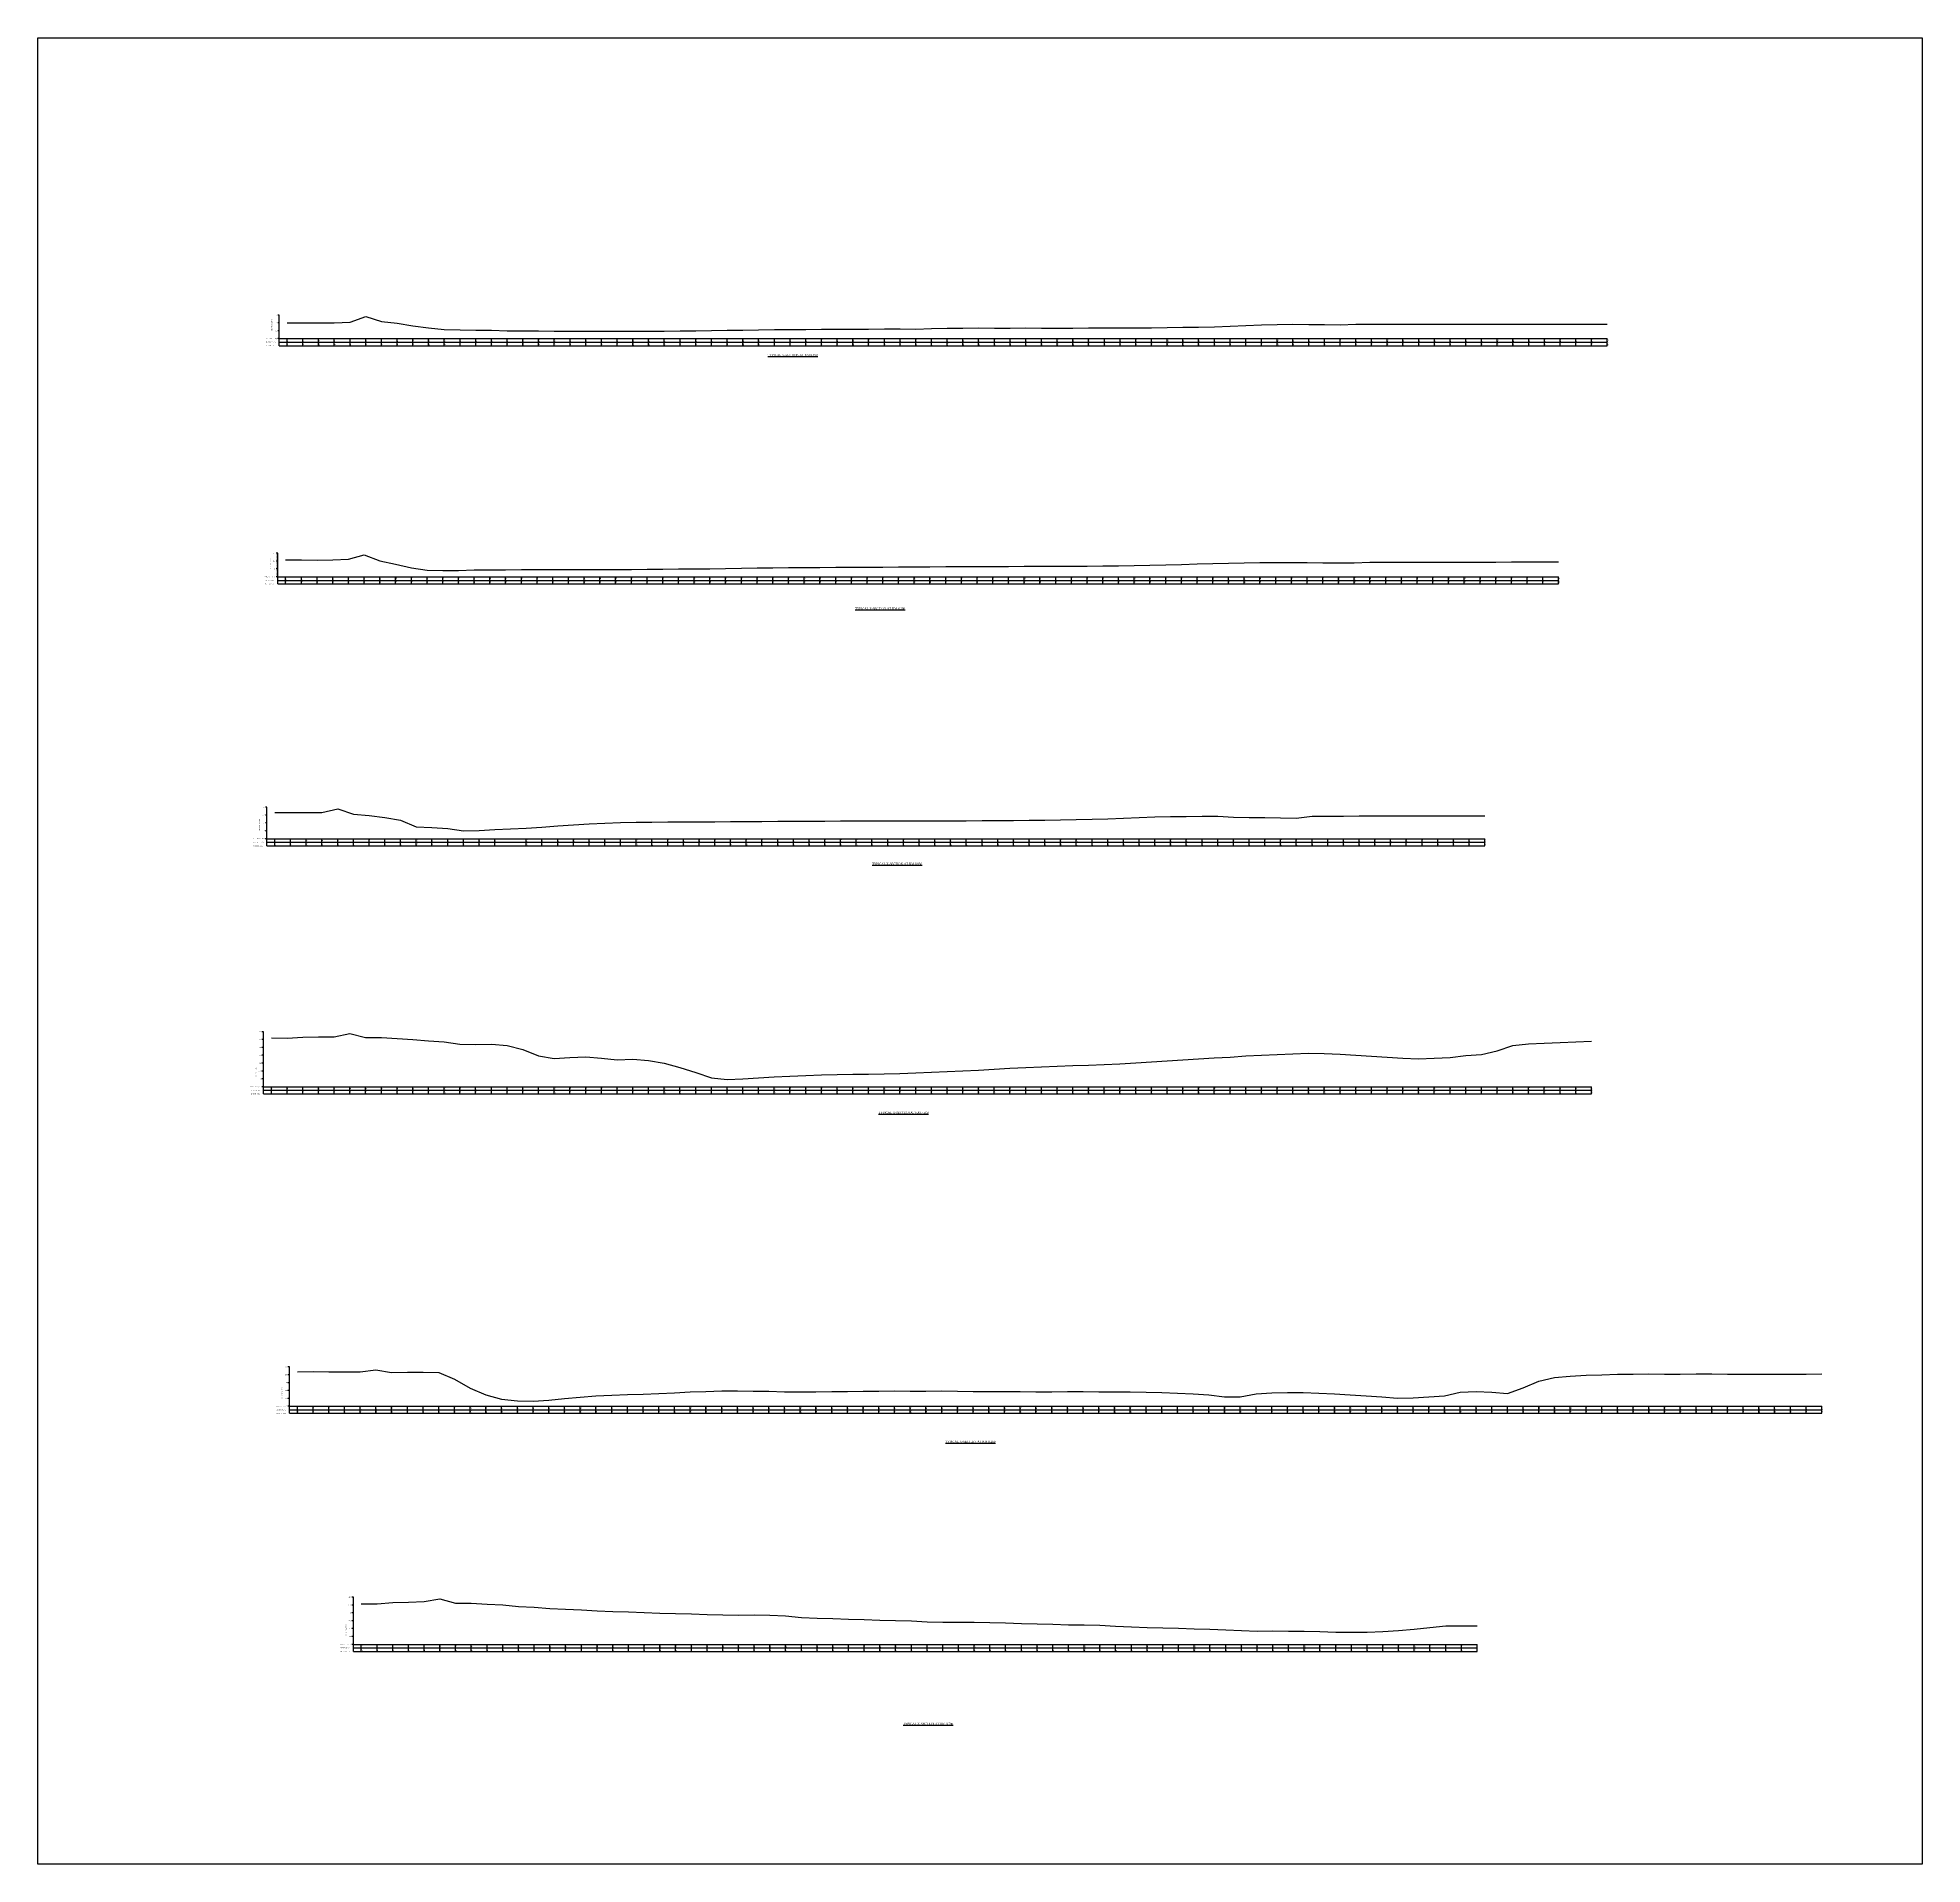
# Model space of a CAD drawing. Header units: metres. Extents: x -148477 to 168932, y -55673 to -2736.
# Drawn here: x -31369 to -30170, y -17308 to -16145 of the extents above; entities that cross this region are included whole.
import ezdxf

# ---------------------------------------------------------------- set-up
doc = ezdxf.new("R2010")
doc.units = ezdxf.units.M
doc.styles.add('liza', font='times.ttf', dxfattribs={"height": 2})
doc.styles.get("Standard").update_dxf_attribs({"font": 'times.ttf'})

msp = doc.modelspace()

# ---------------------------------------------------------------- linework, layer by layer
at = {"linetype": 'Continuous', "lineweight": -3, "ltscale": 0.5}
for p, q in [((-31214.9855, -16321.9633), (-31215.9855, -16321.9633)), ((-31214.9855, -16326.9633), (-31215.9855, -16326.9633)), ((-31214.9855, -16331.9633), (-31215.9855, -16331.9633)), ((-31214.9855, -16322.9633), (-31215.4855, -16322.9633)), ((-31214.9855, -16323.9633), (-31215.4855, -16323.9633)), ((-31214.9855, -16324.9633), (-31215.4855, -16324.9633)), ((-31214.9855, -16325.9633), (-31215.4855, -16325.9633)), ((-31214.9855, -16327.9633), (-31215.4855, -16327.9633)), ((-31214.9855, -16328.9633), (-31215.4855, -16328.9633)), ((-31214.9855, -16329.9633), (-31215.4855, -16329.9633)), ((-31214.9855, -16330.9633), (-31215.4855, -16330.9633)), ((-31214.9855, -16332.9633), (-31215.4855, -16332.9633)), ((-31214.9855, -16341.4633), (-31214.9855, -16321.9633)), ((-31214.9855, -16336.9633), (-31215.9855, -16336.9633)), ((-31214.9855, -16333.9633), (-31215.4855, -16333.9633)), ((-31214.9855, -16334.9633), (-31215.4855, -16334.9633)), ((-31214.9855, -16335.9633), (-31215.4855, -16335.9633)), ((-31214.9855, -16336.9633), (-30369.9855, -16336.9633)), ((-31214.9855, -16339.2133), (-30369.9855, -16339.2133)), ((-31214.9855, -16341.4633), (-30369.9855, -16341.4633)), ((-31209.9855, -16341.4633), (-31209.9855, -16336.9633)), ((-31199.9855, -16341.4633), (-31199.9855, -16336.9633)), ((-31189.9855, -16341.4633), (-31189.9855, -16336.9633)), ((-31179.9855, -16341.4633), (-31179.9855, -16336.9633)), ((-31169.9855, -16341.4633), (-31169.9855, -16336.9633)), ((-31159.9855, -16341.4633), (-31159.9855, -16336.9633)), ((-31149.9855, -16341.4633), (-31149.9855, -16336.9633)), ((-31139.9855, -16341.4633), (-31139.9855, -16336.9633)), ((-31129.9855, -16341.4633), (-31129.9855, -16336.9633)), ((-31119.9855, -16341.4633), (-31119.9855, -16336.9633)), ((-31109.9855, -16341.4633), (-31109.9855, -16336.9633)), ((-31099.9855, -16341.4633), (-31099.9855, -16336.9633)), ((-31089.9855, -16341.4633), (-31089.9855, -16336.9633)), ((-31079.9855, -16341.4633), (-31079.9855, -16336.9633)), ((-31069.9855, -16341.4633), (-31069.9855, -16336.9633)), ((-31059.9855, -16341.4633), (-31059.9855, -16336.9633)), ((-31049.9855, -16341.4633), (-31049.9855, -16336.9633)), ((-31039.9855, -16341.4633), (-31039.9855, -16336.9633)), ((-31029.9855, -16341.4633), (-31029.9855, -16336.9633)), ((-31019.9855, -16341.4633), (-31019.9855, -16336.9633)), ((-31009.9855, -16341.4633), (-31009.9855, -16336.9633)), ((-30999.9855, -16341.4633), (-30999.9855, -16336.9633)), ((-30989.9855, -16341.4633), (-30989.9855, -16336.9633)), ((-30979.9855, -16341.4633), (-30979.9855, -16336.9633)), ((-30969.9855, -16341.4633), (-30969.9855, -16336.9633)), ((-30959.9855, -16341.4633), (-30959.9855, -16336.9633)), ((-30949.9855, -16341.4633), (-30949.9855, -16336.9633)), ((-30939.9855, -16341.4633), (-30939.9855, -16336.9633)), ((-30929.9855, -16341.4633), (-30929.9855, -16336.9633)), ((-30919.9855, -16341.4633), (-30919.9855, -16336.9633)), ((-30909.9855, -16341.4633), (-30909.9855, -16336.9633)), ((-30899.9855, -16341.4633), (-30899.9855, -16336.9633)), ((-30889.9855, -16341.4633), (-30889.9855, -16336.9633)), ((-30879.9855, -16341.4633), (-30879.9855, -16336.9633)), ((-30869.9855, -16341.4633), (-30869.9855, -16336.9633)), ((-30859.9855, -16341.4633), (-30859.9855, -16336.9633)), ((-30849.9855, -16341.4633), (-30849.9855, -16336.9633)), ((-30839.9855, -16341.4633), (-30839.9855, -16336.9633)), ((-30829.9855, -16341.4633), (-30829.9855, -16336.9633)), ((-30819.9855, -16341.4633), (-30819.9855, -16336.9633)), ((-30809.9855, -16341.4633), (-30809.9855, -16336.9633)), ((-30799.9855, -16341.4633), (-30799.9855, -16336.9633)), ((-30789.9855, -16341.4633), (-30789.9855, -16336.9633)), ((-30779.9855, -16341.4633), (-30779.9855, -16336.9633)), ((-30769.9855, -16341.4633), (-30769.9855, -16336.9633)), ((-30759.9855, -16341.4633), (-30759.9855, -16336.9633)), ((-30749.9855, -16341.4633), (-30749.9855, -16336.9633)), ((-30739.9855, -16341.4633), (-30739.9855, -16336.9633)), ((-30729.9855, -16341.4633), (-30729.9855, -16336.9633)), ((-30719.9855, -16341.4633), (-30719.9855, -16336.9633)), ((-30709.9855, -16341.4633), (-30709.9855, -16336.9633)), ((-30699.9855, -16341.4633), (-30699.9855, -16336.9633)), ((-30689.9855, -16341.4633), (-30689.9855, -16336.9633)), ((-30679.9855, -16341.4633), (-30679.9855, -16336.9633)), ((-30669.9855, -16341.4633), (-30669.9855, -16336.9633)), ((-30659.9855, -16341.4633), (-30659.9855, -16336.9633)), ((-30649.9855, -16341.4633), (-30649.9855, -16336.9633)), ((-30639.9855, -16341.4633), (-30639.9855, -16336.9633)), ((-30629.9855, -16341.4633), (-30629.9855, -16336.9633)), ((-30619.9855, -16341.4633), (-30619.9855, -16336.9633)), ((-30609.9855, -16341.4633), (-30609.9855, -16336.9633)), ((-30599.9855, -16341.4633), (-30599.9855, -16336.9633)), ((-30589.9855, -16341.4633), (-30589.9855, -16336.9633)), ((-30579.9855, -16341.4633), (-30579.9855, -16336.9633)), ((-30569.9855, -16341.4633), (-30569.9855, -16336.9633)), ((-30559.9855, -16341.4633), (-30559.9855, -16336.9633)), ((-30549.9855, -16341.4633), (-30549.9855, -16336.9633)), ((-30539.9855, -16341.4633), (-30539.9855, -16336.9633)), ((-30529.9855, -16341.4633), (-30529.9855, -16336.9633)), ((-30519.9855, -16341.4633), (-30519.9855, -16336.9633)), ((-30509.9855, -16341.4633), (-30509.9855, -16336.9633)), ((-30499.9855, -16341.4633), (-30499.9855, -16336.9633)), ((-30489.9855, -16341.4633), (-30489.9855, -16336.9633)), ((-30479.9855, -16341.4633), (-30479.9855, -16336.9633)), ((-30469.9855, -16341.4633), (-30469.9855, -16336.9633)), ((-30459.9855, -16341.4633), (-30459.9855, -16336.9633)), ((-30449.9855, -16341.4633), (-30449.9855, -16336.9633)), ((-30439.9855, -16341.4633), (-30439.9855, -16336.9633)), ((-30429.9855, -16341.4633), (-30429.9855, -16336.9633)), ((-30419.9855, -16341.4633), (-30419.9855, -16336.9633)), ((-30409.9855, -16341.4633), (-30409.9855, -16336.9633)), ((-30399.9855, -16341.4633), (-30399.9855, -16336.9633)), ((-30389.9855, -16341.4633), (-30389.9855, -16336.9633)), ((-30379.9855, -16341.4633), (-30379.9855, -16336.9633)), ((-30369.9855, -16341.4633), (-30369.9855, -16336.9633)), ((-31215.9629, -16473.5082), (-31216.9629, -16473.5082)), ((-31215.9629, -16474.5082), (-31216.4629, -16474.5082)), ((-31215.9629, -16475.5082), (-31216.4629, -16475.5082)), ((-31215.9629, -16476.5082), (-31216.4629, -16476.5082)), ((-31215.9629, -16493.0082), (-31215.9629, -16473.5082)), ((-31215.9629, -16478.5082), (-31216.9629, -16478.5082)), ((-31215.9629, -16483.5082), (-31216.9629, -16483.5082)), ((-31215.9629, -16488.5082), (-31216.9629, -16488.5082)), ((-31215.9629, -16477.5082), (-31216.4629, -16477.5082)), ((-31215.9629, -16479.5082), (-31216.4629, -16479.5082)), ((-31215.9629, -16480.5082), (-31216.4629, -16480.5082)), ((-31215.9629, -16481.5082), (-31216.4629, -16481.5082)), ((-31215.9629, -16482.5082), (-31216.4629, -16482.5082)), ((-31215.9629, -16484.5082), (-31216.4629, -16484.5082)), ((-31215.9629, -16485.5082), (-31216.4629, -16485.5082)), ((-31215.9629, -16486.5082), (-31216.4629, -16486.5082)), ((-31215.9629, -16487.5082), (-31216.4629, -16487.5082)), ((-31215.9629, -16488.5082), (-30400.9629, -16488.5082)), ((-31210.9629, -16493.0082), (-31210.9629, -16488.5082)), ((-31200.9629, -16493.0082), (-31200.9629, -16488.5082)), ((-31190.9629, -16493.0082), (-31190.9629, -16488.5082)), ((-31180.9629, -16493.0082), (-31180.9629, -16488.5082)), ((-31170.9629, -16493.0082), (-31170.9629, -16488.5082)), ((-31160.9629, -16493.0082), (-31160.9629, -16488.5082)), ((-31150.9629, -16493.0082), (-31150.9629, -16488.5082)), ((-31140.9629, -16493.0082), (-31140.9629, -16488.5082)), ((-31130.9629, -16493.0082), (-31130.9629, -16488.5082)), ((-31120.9629, -16493.0082), (-31120.9629, -16488.5082)), ((-31110.9629, -16493.0082), (-31110.9629, -16488.5082)), ((-31100.9629, -16493.0082), (-31100.9629, -16488.5082)), ((-31090.9629, -16493.0082), (-31090.9629, -16488.5082)), ((-31080.9629, -16493.0082), (-31080.9629, -16488.5082)), ((-31070.9629, -16493.0082), (-31070.9629, -16488.5082)), ((-31060.9629, -16493.0082), (-31060.9629, -16488.5082)), ((-31050.9629, -16493.0082), (-31050.9629, -16488.5082)), ((-31040.9629, -16493.0082), (-31040.9629, -16488.5082)), ((-31030.9629, -16493.0082), (-31030.9629, -16488.5082)), ((-31020.9629, -16493.0082), (-31020.9629, -16488.5082)), ((-31010.9629, -16493.0082), (-31010.9629, -16488.5082)), ((-31000.9629, -16493.0082), (-31000.9629, -16488.5082)), ((-30990.9629, -16493.0082), (-30990.9629, -16488.5082)), ((-30980.9629, -16493.0082), (-30980.9629, -16488.5082)), ((-30970.9629, -16493.0082), (-30970.9629, -16488.5082)), ((-30960.9629, -16493.0082), (-30960.9629, -16488.5082)), ((-30950.9629, -16493.0082), (-30950.9629, -16488.5082)), ((-30940.9629, -16493.0082), (-30940.9629, -16488.5082)), ((-30930.9629, -16493.0082), (-30930.9629, -16488.5082)), ((-30920.9629, -16493.0082), (-30920.9629, -16488.5082)), ((-30910.9629, -16493.0082), (-30910.9629, -16488.5082)), ((-30900.9629, -16493.0082), (-30900.9629, -16488.5082)), ((-30890.9629, -16493.0082), (-30890.9629, -16488.5082)), ((-30880.9629, -16493.0082), (-30880.9629, -16488.5082)), ((-30870.9629, -16493.0082), (-30870.9629, -16488.5082)), ((-30860.9629, -16493.0082), (-30860.9629, -16488.5082)), ((-30850.9629, -16493.0082), (-30850.9629, -16488.5082)), ((-30840.9629, -16493.0082), (-30840.9629, -16488.5082)), ((-30830.9629, -16493.0082), (-30830.9629, -16488.5082)), ((-30820.9629, -16493.0082), (-30820.9629, -16488.5082)), ((-30810.9629, -16493.0082), (-30810.9629, -16488.5082)), ((-30800.9629, -16493.0082), (-30800.9629, -16488.5082)), ((-30790.9629, -16493.0082), (-30790.9629, -16488.5082)), ((-30780.9629, -16493.0082), (-30780.9629, -16488.5082)), ((-30770.9629, -16493.0082), (-30770.9629, -16488.5082)), ((-30760.9629, -16493.0082), (-30760.9629, -16488.5082)), ((-30750.9629, -16493.0082), (-30750.9629, -16488.5082)), ((-30740.9629, -16493.0082), (-30740.9629, -16488.5082)), ((-30730.9629, -16493.0082), (-30730.9629, -16488.5082)), ((-30720.9629, -16493.0082), (-30720.9629, -16488.5082)), ((-30710.9629, -16493.0082), (-30710.9629, -16488.5082)), ((-30700.9629, -16493.0082), (-30700.9629, -16488.5082)), ((-30690.9629, -16493.0082), (-30690.9629, -16488.5082)), ((-30680.9629, -16493.0082), (-30680.9629, -16488.5082)), ((-30670.9629, -16493.0082), (-30670.9629, -16488.5082)), ((-30660.9629, -16493.0082), (-30660.9629, -16488.5082)), ((-30650.9629, -16493.0082), (-30650.9629, -16488.5082)), ((-30640.9629, -16493.0082), (-30640.9629, -16488.5082)), ((-30630.9629, -16493.0082), (-30630.9629, -16488.5082)), ((-30620.9629, -16493.0082), (-30620.9629, -16488.5082)), ((-30610.9629, -16493.0082), (-30610.9629, -16488.5082)), ((-30600.9629, -16493.0082), (-30600.9629, -16488.5082)), ((-30590.9629, -16493.0082), (-30590.9629, -16488.5082)), ((-30580.9629, -16493.0082), (-30580.9629, -16488.5082)), ((-30570.9629, -16493.0082), (-30570.9629, -16488.5082)), ((-30560.9629, -16493.0082), (-30560.9629, -16488.5082)), ((-30550.9629, -16493.0082), (-30550.9629, -16488.5082)), ((-30540.9629, -16493.0082), (-30540.9629, -16488.5082)), ((-30530.9629, -16493.0082), (-30530.9629, -16488.5082)), ((-30520.9629, -16493.0082), (-30520.9629, -16488.5082)), ((-30510.9629, -16493.0082), (-30510.9629, -16488.5082)), ((-30500.9629, -16493.0082), (-30500.9629, -16488.5082)), ((-30490.9629, -16493.0082), (-30490.9629, -16488.5082)), ((-30480.9629, -16493.0082), (-30480.9629, -16488.5082)), ((-30470.9629, -16493.0082), (-30470.9629, -16488.5082)), ((-30460.9629, -16493.0082), (-30460.9629, -16488.5082)), ((-30450.9629, -16493.0082), (-30450.9629, -16488.5082)), ((-30440.9629, -16493.0082), (-30440.9629, -16488.5082)), ((-30430.9629, -16493.0082), (-30430.9629, -16488.5082)), ((-30420.9629, -16493.0082), (-30420.9629, -16488.5082)), ((-30410.9629, -16493.0082), (-30410.9629, -16488.5082)), ((-30400.9629, -16493.0082), (-30400.9629, -16488.5082)), ((-31215.9629, -16490.7582), (-30400.9629, -16490.7582)), ((-31215.9629, -16493.0082), (-30400.9629, -16493.0082)), ((-31222.8472, -16635.1159), (-31223.8472, -16635.1159)), ((-31222.8472, -16640.1159), (-31223.8472, -16640.1159)), ((-31222.8472, -16636.1159), (-31223.3472, -16636.1159)), ((-31222.8472, -16637.1159), (-31223.3472, -16637.1159)), ((-31222.8472, -16638.1159), (-31223.3472, -16638.1159)), ((-31222.8472, -16639.1159), (-31223.3472, -16639.1159)), ((-31222.8472, -16641.1159), (-31223.3472, -16641.1159)), ((-31222.8472, -16642.1159), (-31223.3472, -16642.1159)), ((-31222.8472, -16643.1159), (-31223.3472, -16643.1159)), ((-31222.8472, -16644.1159), (-31223.3472, -16644.1159)), ((-31222.8472, -16659.6159), (-31222.8472, -16635.1159)), ((-31222.8472, -16645.1159), (-31223.8472, -16645.1159)), ((-31222.8472, -16650.1159), (-31223.8472, -16650.1159)), ((-31222.8472, -16655.1159), (-31223.8472, -16655.1159)), ((-31222.8472, -16646.1159), (-31223.3472, -16646.1159)), ((-31222.8472, -16647.1159), (-31223.3472, -16647.1159)), ((-31222.8472, -16648.1159), (-31223.3472, -16648.1159)), ((-31222.8472, -16649.1159), (-31223.3472, -16649.1159)), ((-31222.8472, -16651.1159), (-31223.3472, -16651.1159)), ((-31222.8472, -16652.1159), (-31223.3472, -16652.1159)), ((-31222.8472, -16653.1159), (-31223.3472, -16653.1159)), ((-31222.8472, -16654.1159), (-31223.3472, -16654.1159)), ((-31222.8472, -16655.1159), (-30447.8472, -16655.1159)), ((-31217.8472, -16659.6159), (-31217.8472, -16655.1159)), ((-31207.8472, -16659.6159), (-31207.8472, -16655.1159)), ((-31197.8472, -16659.6159), (-31197.8472, -16655.1159)), ((-31187.8472, -16659.6159), (-31187.8472, -16655.1159)), ((-31177.8472, -16659.6159), (-31177.8472, -16655.1159)), ((-31167.8472, -16659.6159), (-31167.8472, -16655.1159)), ((-31157.8472, -16659.6159), (-31157.8472, -16655.1159)), ((-31147.8472, -16659.6159), (-31147.8472, -16655.1159)), ((-31137.8472, -16659.6159), (-31137.8472, -16655.1159)), ((-31127.8472, -16659.6159), (-31127.8472, -16655.1159)), ((-31117.8472, -16659.6159), (-31117.8472, -16655.1159)), ((-31107.8472, -16659.6159), (-31107.8472, -16655.1159)), ((-31097.8472, -16659.6159), (-31097.8472, -16655.1159)), ((-31087.8472, -16659.6159), (-31087.8472, -16655.1159)), ((-31077.8472, -16659.6159), (-31077.8472, -16655.1159)), ((-31057.8472, -16659.6159), (-31057.8472, -16655.1159)), ((-31047.8472, -16659.6159), (-31047.8472, -16655.1159)), ((-31037.8472, -16659.6159), (-31037.8472, -16655.1159)), ((-31027.8472, -16659.6159), (-31027.8472, -16655.1159)), ((-31017.8472, -16659.6159), (-31017.8472, -16655.1159)), ((-31007.8472, -16659.6159), (-31007.8472, -16655.1159)), ((-30997.8472, -16659.6159), (-30997.8472, -16655.1159)), ((-30987.8472, -16659.6159), (-30987.8472, -16655.1159)), ((-30977.8472, -16659.6159), (-30977.8472, -16655.1159)), ((-30967.8472, -16659.6159), (-30967.8472, -16655.1159)), ((-30957.8472, -16659.6159), (-30957.8472, -16655.1159)), ((-30947.8472, -16659.6159), (-30947.8472, -16655.1159)), ((-30937.8472, -16659.6159), (-30937.8472, -16655.1159)), ((-30927.8472, -16659.6159), (-30927.8472, -16655.1159)), ((-30917.8472, -16659.6159), (-30917.8472, -16655.1159)), ((-30907.8472, -16659.6159), (-30907.8472, -16655.1159)), ((-30897.8472, -16659.6159), (-30897.8472, -16655.1159)), ((-30887.8472, -16659.6159), (-30887.8472, -16655.1159)), ((-30877.8472, -16659.6159), (-30877.8472, -16655.1159)), ((-30867.8472, -16659.6159), (-30867.8472, -16655.1159)), ((-30857.8472, -16659.6159), (-30857.8472, -16655.1159)), ((-30847.8472, -16659.6159), (-30847.8472, -16655.1159)), ((-30837.8472, -16659.6159), (-30837.8472, -16655.1159)), ((-30827.8472, -16659.6159), (-30827.8472, -16655.1159)), ((-30817.8472, -16659.6159), (-30817.8472, -16655.1159)), ((-30807.8472, -16659.6159), (-30807.8472, -16655.1159)), ((-30797.8472, -16659.6159), (-30797.8472, -16655.1159)), ((-30787.8472, -16659.6159), (-30787.8472, -16655.1159)), ((-30777.8472, -16659.6159), (-30777.8472, -16655.1159)), ((-30767.8472, -16659.6159), (-30767.8472, -16655.1159)), ((-30757.8472, -16659.6159), (-30757.8472, -16655.1159)), ((-30747.8472, -16659.6159), (-30747.8472, -16655.1159)), ((-30737.8472, -16659.6159), (-30737.8472, -16655.1159)), ((-30727.8472, -16659.6159), (-30727.8472, -16655.1159)), ((-30717.8472, -16659.6159), (-30717.8472, -16655.1159)), ((-30707.8472, -16659.6159), (-30707.8472, -16655.1159)), ((-30697.8472, -16659.6159), (-30697.8472, -16655.1159)), ((-30687.8472, -16659.6159), (-30687.8472, -16655.1159)), ((-30677.8472, -16659.6159), (-30677.8472, -16655.1159)), ((-30667.8472, -16659.6159), (-30667.8472, -16655.1159)), ((-30657.8472, -16659.6159), (-30657.8472, -16655.1159)), ((-30647.8472, -16659.6159), (-30647.8472, -16655.1159)), ((-30637.8472, -16659.6159), (-30637.8472, -16655.1159)), ((-30627.8472, -16659.6159), (-30627.8472, -16655.1159)), ((-30617.8472, -16659.6159), (-30617.8472, -16655.1159)), ((-30607.8472, -16659.6159), (-30607.8472, -16655.1159)), ((-30597.8472, -16659.6159), (-30597.8472, -16655.1159)), ((-30587.8472, -16659.6159), (-30587.8472, -16655.1159)), ((-30577.8472, -16659.6159), (-30577.8472, -16655.1159)), ((-30567.8472, -16659.6159), (-30567.8472, -16655.1159)), ((-30557.8472, -16659.6159), (-30557.8472, -16655.1159)), ((-30547.8472, -16659.6159), (-30547.8472, -16655.1159)), ((-30537.8472, -16659.6159), (-30537.8472, -16655.1159)), ((-30527.8472, -16659.6159), (-30527.8472, -16655.1159)), ((-30517.8472, -16659.6159), (-30517.8472, -16655.1159)), ((-30507.8472, -16659.6159), (-30507.8472, -16655.1159)), ((-30497.8472, -16659.6159), (-30497.8472, -16655.1159)), ((-30487.8472, -16659.6159), (-30487.8472, -16655.1159)), ((-30477.8472, -16659.6159), (-30477.8472, -16655.1159)), ((-30467.8472, -16659.6159), (-30467.8472, -16655.1159)), ((-30457.8472, -16659.6159), (-30457.8472, -16655.1159)), ((-30447.8472, -16659.6159), (-30447.8472, -16655.1159)), ((-31222.8472, -16657.3659), (-30447.8472, -16657.3659)), ((-31222.8472, -16659.6159), (-30447.8472, -16659.6159)), ((-31225.0405, -16777.9411), (-31226.0405, -16777.9411)), ((-31225.0405, -16782.9411), (-31226.0405, -16782.9411)), ((-31225.0405, -16787.9411), (-31226.0405, -16787.9411)), ((-31225.0405, -16778.9411), (-31225.5405, -16778.9411)), ((-31225.0405, -16779.9411), (-31225.5405, -16779.9411)), ((-31225.0405, -16780.9411), (-31225.5405, -16780.9411)), ((-31225.0405, -16781.9411), (-31225.5405, -16781.9411)), ((-31225.0405, -16783.9411), (-31225.5405, -16783.9411)), ((-31225.0405, -16784.9411), (-31225.5405, -16784.9411)), ((-31225.0405, -16785.9411), (-31225.5405, -16785.9411)), ((-31225.0405, -16786.9411), (-31225.5405, -16786.9411)), ((-31225.0405, -16817.4411), (-31225.0405, -16777.9411)), ((-31225.0405, -16792.9411), (-31226.0405, -16792.9411)), ((-31225.0405, -16797.9411), (-31226.0405, -16797.9411)), ((-31225.0405, -16788.9411), (-31225.5405, -16788.9411)), ((-31225.0405, -16789.9411), (-31225.5405, -16789.9411)), ((-31225.0405, -16790.9411), (-31225.5405, -16790.9411)), ((-31225.0405, -16791.9411), (-31225.5405, -16791.9411)), ((-31225.0405, -16793.9411), (-31225.5405, -16793.9411)), ((-31225.0405, -16794.9411), (-31225.5405, -16794.9411)), ((-31225.0405, -16795.9411), (-31225.5405, -16795.9411)), ((-31225.0405, -16796.9411), (-31225.5405, -16796.9411)), ((-31225.0405, -16798.9411), (-31225.5405, -16798.9411)), ((-31225.0405, -16799.9411), (-31225.5405, -16799.9411)), ((-31225.0405, -16802.9411), (-31226.0405, -16802.9411)), ((-31225.0405, -16807.9411), (-31226.0405, -16807.9411)), ((-31225.0405, -16800.9411), (-31225.5405, -16800.9411)), ((-31225.0405, -16801.9411), (-31225.5405, -16801.9411)), ((-31225.0405, -16803.9411), (-31225.5405, -16803.9411)), ((-31225.0405, -16804.9411), (-31225.5405, -16804.9411)), ((-31225.0405, -16805.9411), (-31225.5405, -16805.9411)), ((-31225.0405, -16806.9411), (-31225.5405, -16806.9411)), ((-31225.0405, -16808.9411), (-31225.5405, -16808.9411)), ((-31225.0405, -16809.9411), (-31225.5405, -16809.9411)), ((-31225.0405, -16810.9411), (-31225.5405, -16810.9411)), ((-31225.0405, -16811.9411), (-31225.5405, -16811.9411)), ((-31225.0405, -16812.9411), (-31226.0405, -16812.9411)), ((-31225.0405, -16812.9411), (-30380.0405, -16812.9411)), ((-31225.0405, -16815.1911), (-30380.0405, -16815.1911)), ((-31225.0405, -16817.4411), (-30380.0405, -16817.4411)), ((-31220.0405, -16817.4411), (-31220.0405, -16812.9411)), ((-31210.0405, -16817.4411), (-31210.0405, -16812.9411)), ((-31200.0405, -16817.4411), (-31200.0405, -16812.9411)), ((-31190.0405, -16817.4411), (-31190.0405, -16812.9411)), ((-31180.0405, -16817.4411), (-31180.0405, -16812.9411)), ((-31170.0405, -16817.4411), (-31170.0405, -16812.9411)), ((-31160.0405, -16817.4411), (-31160.0405, -16812.9411)), ((-31150.0405, -16817.4411), (-31150.0405, -16812.9411)), ((-31140.0405, -16817.4411), (-31140.0405, -16812.9411)), ((-31130.0405, -16817.4411), (-31130.0405, -16812.9411)), ((-31120.0405, -16817.4411), (-31120.0405, -16812.9411)), ((-31110.0405, -16817.4411), (-31110.0405, -16812.9411)), ((-31100.0405, -16817.4411), (-31100.0405, -16812.9411)), ((-31090.0405, -16817.4411), (-31090.0405, -16812.9411)), ((-31080.0405, -16817.4411), (-31080.0405, -16812.9411)), ((-31070.0405, -16817.4411), (-31070.0405, -16812.9411)), ((-31060.0405, -16817.4411), (-31060.0405, -16812.9411)), ((-31050.0405, -16817.4411), (-31050.0405, -16812.9411)), ((-31040.0405, -16817.4411), (-31040.0405, -16812.9411)), ((-31030.0405, -16817.4411), (-31030.0405, -16812.9411)), ((-31020.0405, -16817.4411), (-31020.0405, -16812.9411)), ((-31010.0405, -16817.4411), (-31010.0405, -16812.9411)), ((-31000.0405, -16817.4411), (-31000.0405, -16812.9411)), ((-30990.0405, -16817.4411), (-30990.0405, -16812.9411)), ((-30980.0405, -16817.4411), (-30980.0405, -16812.9411)), ((-30970.0405, -16817.4411), (-30970.0405, -16812.9411)), ((-30960.0405, -16817.4411), (-30960.0405, -16812.9411)), ((-30950.0405, -16817.4411), (-30950.0405, -16812.9411)), ((-30940.0405, -16817.4411), (-30940.0405, -16812.9411)), ((-30930.0405, -16817.4411), (-30930.0405, -16812.9411)), ((-30920.0405, -16817.4411), (-30920.0405, -16812.9411)), ((-30910.0405, -16817.4411), (-30910.0405, -16812.9411)), ((-30900.0405, -16817.4411), (-30900.0405, -16812.9411)), ((-30890.0405, -16817.4411), (-30890.0405, -16812.9411)), ((-30880.0405, -16817.4411), (-30880.0405, -16812.9411)), ((-30870.0405, -16817.4411), (-30870.0405, -16812.9411)), ((-30860.0405, -16817.4411), (-30860.0405, -16812.9411)), ((-30850.0405, -16817.4411), (-30850.0405, -16812.9411)), ((-30840.0405, -16817.4411), (-30840.0405, -16812.9411)), ((-30830.0405, -16817.4411), (-30830.0405, -16812.9411)), ((-30820.0405, -16817.4411), (-30820.0405, -16812.9411)), ((-30810.0405, -16817.4411), (-30810.0405, -16812.9411)), ((-30800.0405, -16817.4411), (-30800.0405, -16812.9411)), ((-30790.0405, -16817.4411), (-30790.0405, -16812.9411)), ((-30780.0405, -16817.4411), (-30780.0405, -16812.9411)), ((-30770.0405, -16817.4411), (-30770.0405, -16812.9411)), ((-30760.0405, -16817.4411), (-30760.0405, -16812.9411)), ((-30750.0405, -16817.4411), (-30750.0405, -16812.9411)), ((-30740.0405, -16817.4411), (-30740.0405, -16812.9411)), ((-30730.0405, -16817.4411), (-30730.0405, -16812.9411)), ((-30720.0405, -16817.4411), (-30720.0405, -16812.9411)), ((-30710.0405, -16817.4411), (-30710.0405, -16812.9411)), ((-30700.0405, -16817.4411), (-30700.0405, -16812.9411)), ((-30690.0405, -16817.4411), (-30690.0405, -16812.9411)), ((-30680.0405, -16817.4411), (-30680.0405, -16812.9411)), ((-30670.0405, -16817.4411), (-30670.0405, -16812.9411)), ((-30660.0405, -16817.4411), (-30660.0405, -16812.9411)), ((-30650.0405, -16817.4411), (-30650.0405, -16812.9411)), ((-30640.0405, -16817.4411), (-30640.0405, -16812.9411)), ((-30630.0405, -16817.4411), (-30630.0405, -16812.9411)), ((-30620.0405, -16817.4411), (-30620.0405, -16812.9411)), ((-30610.0405, -16817.4411), (-30610.0405, -16812.9411)), ((-30600.0405, -16817.4411), (-30600.0405, -16812.9411)), ((-30590.0405, -16817.4411), (-30590.0405, -16812.9411)), ((-30580.0405, -16817.4411), (-30580.0405, -16812.9411)), ((-30570.0405, -16817.4411), (-30570.0405, -16812.9411)), ((-30560.0405, -16817.4411), (-30560.0405, -16812.9411)), ((-30550.0405, -16817.4411), (-30550.0405, -16812.9411)), ((-30540.0405, -16817.4411), (-30540.0405, -16812.9411)), ((-30530.0405, -16817.4411), (-30530.0405, -16812.9411)), ((-30520.0405, -16817.4411), (-30520.0405, -16812.9411)), ((-30510.0405, -16817.4411), (-30510.0405, -16812.9411)), ((-30500.0405, -16817.4411), (-30500.0405, -16812.9411)), ((-30490.0405, -16817.4411), (-30490.0405, -16812.9411)), ((-30480.0405, -16817.4411), (-30480.0405, -16812.9411)), ((-30470.0405, -16817.4411), (-30470.0405, -16812.9411)), ((-30460.0405, -16817.4411), (-30460.0405, -16812.9411)), ((-30450.0405, -16817.4411), (-30450.0405, -16812.9411)), ((-30440.0405, -16817.4411), (-30440.0405, -16812.9411)), ((-30430.0405, -16817.4411), (-30430.0405, -16812.9411)), ((-30420.0405, -16817.4411), (-30420.0405, -16812.9411)), ((-30410.0405, -16817.4411), (-30410.0405, -16812.9411)), ((-30400.0405, -16817.4411), (-30400.0405, -16812.9411)), ((-30390.0405, -16817.4411), (-30390.0405, -16812.9411)), ((-30380.0405, -16817.4411), (-30380.0405, -16812.9411)), ((-31208.4936, -16991.2142), (-31209.4936, -16991.2142)), ((-31208.4936, -16992.2142), (-31208.9936, -16992.2142)), ((-31208.4936, -17020.7142), (-31208.4936, -16991.2142)), ((-31208.4936, -16996.2142), (-31209.4936, -16996.2142)), ((-31208.4936, -17001.2142), (-31209.4936, -17001.2142)), ((-31208.4936, -16993.2142), (-31208.9936, -16993.2142)), ((-31208.4936, -16994.2142), (-31208.9936, -16994.2142)), ((-31208.4936, -16995.2142), (-31208.9936, -16995.2142)), ((-31208.4936, -16997.2142), (-31208.9936, -16997.2142)), ((-31208.4936, -16998.2142), (-31208.9936, -16998.2142)), ((-31208.4936, -16999.2142), (-31208.9936, -16999.2142)), ((-31208.4936, -17000.2142), (-31208.9936, -17000.2142)), ((-31208.4936, -17002.2142), (-31208.9936, -17002.2142)), ((-31208.4936, -17003.2142), (-31208.9936, -17003.2142)), ((-31208.4936, -17004.2142), (-31208.9936, -17004.2142)), ((-31208.4936, -17006.2142), (-31209.4936, -17006.2142)), ((-31208.4936, -17011.2142), (-31209.4936, -17011.2142)), ((-31208.4936, -17016.2142), (-31209.4936, -17016.2142)), ((-31208.4936, -17005.2142), (-31208.9936, -17005.2142)), ((-31208.4936, -17007.2142), (-31208.9936, -17007.2142)), ((-31208.4936, -17008.2142), (-31208.9936, -17008.2142)), ((-31208.4936, -17009.2142), (-31208.9936, -17009.2142)), ((-31208.4936, -17010.2142), (-31208.9936, -17010.2142)), ((-31208.4936, -17012.2142), (-31208.9936, -17012.2142)), ((-31208.4936, -17013.2142), (-31208.9936, -17013.2142)), ((-31208.4936, -17014.2142), (-31208.9936, -17014.2142)), ((-31208.4936, -17015.2142), (-31208.9936, -17015.2142)), ((-31208.4936, -17016.2142), (-30233.4936, -17016.2142)), ((-31203.4936, -17020.7142), (-31203.4936, -17016.2142)), ((-31193.4936, -17020.7142), (-31193.4936, -17016.2142)), ((-31183.4936, -17020.7142), (-31183.4936, -17016.2142)), ((-31173.4936, -17020.7142), (-31173.4936, -17016.2142)), ((-31163.4936, -17020.7142), (-31163.4936, -17016.2142)), ((-31153.4936, -17020.7142), (-31153.4936, -17016.2142)), ((-31143.4936, -17020.7142), (-31143.4936, -17016.2142)), ((-31133.4936, -17020.7142), (-31133.4936, -17016.2142)), ((-31123.4936, -17020.7142), (-31123.4936, -17016.2142)), ((-31113.4936, -17020.7142), (-31113.4936, -17016.2142)), ((-31103.4936, -17020.7142), (-31103.4936, -17016.2142)), ((-31093.4936, -17020.7142), (-31093.4936, -17016.2142)), ((-31083.4936, -17020.7142), (-31083.4936, -17016.2142)), ((-31073.4936, -17020.7142), (-31073.4936, -17016.2142)), ((-31063.4936, -17020.7142), (-31063.4936, -17016.2142)), ((-31053.4936, -17020.7142), (-31053.4936, -17016.2142)), ((-31043.4936, -17020.7142), (-31043.4936, -17016.2142)), ((-31033.4936, -17020.7142), (-31033.4936, -17016.2142)), ((-31023.4936, -17020.7142), (-31023.4936, -17016.2142)), ((-31013.4936, -17020.7142), (-31013.4936, -17016.2142)), ((-31003.4936, -17020.7142), (-31003.4936, -17016.2142)), ((-30993.4936, -17020.7142), (-30993.4936, -17016.2142)), ((-30983.4936, -17020.7142), (-30983.4936, -17016.2142)), ((-30973.4936, -17020.7142), (-30973.4936, -17016.2142)), ((-30963.4936, -17020.7142), (-30963.4936, -17016.2142)), ((-30953.4936, -17020.7142), (-30953.4936, -17016.2142)), ((-30943.4936, -17020.7142), (-30943.4936, -17016.2142)), ((-30933.4936, -17020.7142), (-30933.4936, -17016.2142)), ((-30923.4936, -17020.7142), (-30923.4936, -17016.2142)), ((-30913.4936, -17020.7142), (-30913.4936, -17016.2142)), ((-30903.4936, -17020.7142), (-30903.4936, -17016.2142)), ((-30893.4936, -17020.7142), (-30893.4936, -17016.2142)), ((-30883.4936, -17020.7142), (-30883.4936, -17016.2142)), ((-30873.4936, -17020.7142), (-30873.4936, -17016.2142)), ((-30863.4936, -17020.7142), (-30863.4936, -17016.2142)), ((-30853.4936, -17020.7142), (-30853.4936, -17016.2142)), ((-30843.4936, -17020.7142), (-30843.4936, -17016.2142)), ((-30833.4936, -17020.7142), (-30833.4936, -17016.2142)), ((-30823.4936, -17020.7142), (-30823.4936, -17016.2142)), ((-30813.4936, -17020.7142), (-30813.4936, -17016.2142)), ((-30803.4936, -17020.7142), (-30803.4936, -17016.2142)), ((-30793.4936, -17020.7142), (-30793.4936, -17016.2142)), ((-30783.4936, -17020.7142), (-30783.4936, -17016.2142)), ((-30773.4936, -17020.7142), (-30773.4936, -17016.2142)), ((-30763.4936, -17020.7142), (-30763.4936, -17016.2142)), ((-30753.4936, -17020.7142), (-30753.4936, -17016.2142)), ((-30743.4936, -17020.7142), (-30743.4936, -17016.2142)), ((-30733.4936, -17020.7142), (-30733.4936, -17016.2142)), ((-30723.4936, -17020.7142), (-30723.4936, -17016.2142)), ((-30713.4936, -17020.7142), (-30713.4936, -17016.2142)), ((-30703.4936, -17020.7142), (-30703.4936, -17016.2142)), ((-30693.4936, -17020.7142), (-30693.4936, -17016.2142)), ((-30683.4936, -17020.7142), (-30683.4936, -17016.2142)), ((-30673.4936, -17020.7142), (-30673.4936, -17016.2142)), ((-30663.4936, -17020.7142), (-30663.4936, -17016.2142)), ((-30653.4936, -17020.7142), (-30653.4936, -17016.2142)), ((-30643.4936, -17020.7142), (-30643.4936, -17016.2142)), ((-30633.4936, -17020.7142), (-30633.4936, -17016.2142)), ((-30623.4936, -17020.7142), (-30623.4936, -17016.2142)), ((-30613.4936, -17020.7142), (-30613.4936, -17016.2142)), ((-30603.4936, -17020.7142), (-30603.4936, -17016.2142)), ((-30593.4936, -17020.7142), (-30593.4936, -17016.2142)), ((-30583.4936, -17020.7142), (-30583.4936, -17016.2142)), ((-30573.4936, -17020.7142), (-30573.4936, -17016.2142)), ((-30563.4936, -17020.7142), (-30563.4936, -17016.2142)), ((-30553.4936, -17020.7142), (-30553.4936, -17016.2142)), ((-30543.4936, -17020.7142), (-30543.4936, -17016.2142)), ((-30533.4936, -17020.7142), (-30533.4936, -17016.2142)), ((-30523.4936, -17020.7142), (-30523.4936, -17016.2142)), ((-30513.4936, -17020.7142), (-30513.4936, -17016.2142)), ((-30503.4936, -17020.7142), (-30503.4936, -17016.2142)), ((-30493.4936, -17020.7142), (-30493.4936, -17016.2142)), ((-30483.4936, -17020.7142), (-30483.4936, -17016.2142)), ((-30473.4936, -17020.7142), (-30473.4936, -17016.2142)), ((-30463.4936, -17020.7142), (-30463.4936, -17016.2142)), ((-30453.4936, -17020.7142), (-30453.4936, -17016.2142)), ((-30443.4936, -17020.7142), (-30443.4936, -17016.2142)), ((-30433.4936, -17020.7142), (-30433.4936, -17016.2142)), ((-30423.4936, -17020.7142), (-30423.4936, -17016.2142)), ((-30413.4936, -17020.7142), (-30413.4936, -17016.2142)), ((-30403.4936, -17020.7142), (-30403.4936, -17016.2142)), ((-30393.4936, -17020.7142), (-30393.4936, -17016.2142)), ((-30383.4936, -17020.7142), (-30383.4936, -17016.2142)), ((-30373.4936, -17020.7142), (-30373.4936, -17016.2142)), ((-30363.4936, -17020.7142), (-30363.4936, -17016.2142)), ((-30353.4936, -17020.7142), (-30353.4936, -17016.2142)), ((-30343.4936, -17020.7142), (-30343.4936, -17016.2142)), ((-30333.4936, -17020.7142), (-30333.4936, -17016.2142)), ((-30323.4936, -17020.7142), (-30323.4936, -17016.2142)), ((-30313.4936, -17020.7142), (-30313.4936, -17016.2142)), ((-30303.4936, -17020.7142), (-30303.4936, -17016.2142)), ((-30293.4936, -17020.7142), (-30293.4936, -17016.2142)), ((-30283.4936, -17020.7142), (-30283.4936, -17016.2142)), ((-30273.4936, -17020.7142), (-30273.4936, -17016.2142)), ((-30263.4936, -17020.7142), (-30263.4936, -17016.2142)), ((-30253.4936, -17020.7142), (-30253.4936, -17016.2142)), ((-30243.4936, -17020.7142), (-30243.4936, -17016.2142)), ((-30233.4936, -17020.7142), (-30233.4936, -17016.2142)), ((-31208.4936, -17018.4642), (-30233.4936, -17018.4642)), ((-31208.4936, -17020.7142), (-30233.4936, -17020.7142)), ((-31167.7979, -17137.6902), (-31168.7979, -17137.6902)), ((-31167.7979, -17142.6902), (-31168.7979, -17142.6902)), ((-31167.7979, -17147.6902), (-31168.7979, -17147.6902)), ((-31167.7979, -17138.6902), (-31168.2979, -17138.6902)), ((-31167.7979, -17139.6902), (-31168.2979, -17139.6902)), ((-31167.7979, -17140.6902), (-31168.2979, -17140.6902)), ((-31167.7979, -17141.6902), (-31168.2979, -17141.6902)), ((-31167.7979, -17143.6902), (-31168.2979, -17143.6902)), ((-31167.7979, -17144.6902), (-31168.2979, -17144.6902)), ((-31167.7979, -17145.6902), (-31168.2979, -17145.6902)), ((-31167.7979, -17146.6902), (-31168.2979, -17146.6902)), ((-31167.7979, -17172.1902), (-31167.7979, -17137.6902)), ((-31167.7979, -17152.6902), (-31168.7979, -17152.6902)), ((-31167.7979, -17157.6902), (-31168.7979, -17157.6902)), ((-31167.7979, -17148.6902), (-31168.2979, -17148.6902)), ((-31167.7979, -17149.6902), (-31168.2979, -17149.6902)), ((-31167.7979, -17150.6902), (-31168.2979, -17150.6902)), ((-31167.7979, -17151.6902), (-31168.2979, -17151.6902)), ((-31167.7979, -17153.6902), (-31168.2979, -17153.6902)), ((-31167.7979, -17154.6902), (-31168.2979, -17154.6902)), ((-31167.7979, -17155.6902), (-31168.2979, -17155.6902)), ((-31167.7979, -17156.6902), (-31168.2979, -17156.6902)), ((-31167.7979, -17158.6902), (-31168.2979, -17158.6902)), ((-31167.7979, -17159.6902), (-31168.2979, -17159.6902)), ((-31167.7979, -17162.6902), (-31168.7979, -17162.6902)), ((-31167.7979, -17167.6902), (-31168.7979, -17167.6902)), ((-31167.7979, -17160.6902), (-31168.2979, -17160.6902)), ((-31167.7979, -17161.6902), (-31168.2979, -17161.6902)), ((-31167.7979, -17163.6902), (-31168.2979, -17163.6902)), ((-31167.7979, -17164.6902), (-31168.2979, -17164.6902)), ((-31167.7979, -17165.6902), (-31168.2979, -17165.6902)), ((-31167.7979, -17166.6902), (-31168.2979, -17166.6902)), ((-31167.7979, -17167.6902), (-30452.7979, -17167.6902)), ((-31167.7979, -17169.9402), (-30452.7979, -17169.9402)), ((-31167.7979, -17172.1902), (-30452.7979, -17172.1902)), ((-31162.7979, -17172.1902), (-31162.7979, -17167.6902)), ((-31152.7979, -17172.1902), (-31152.7979, -17167.6902)), ((-31142.7979, -17172.1902), (-31142.7979, -17167.6902)), ((-31132.7979, -17172.1902), (-31132.7979, -17167.6902)), ((-31122.7979, -17172.1902), (-31122.7979, -17167.6902)), ((-31112.7979, -17172.1902), (-31112.7979, -17167.6902)), ((-31102.7979, -17172.1902), (-31102.7979, -17167.6902)), ((-31092.7979, -17172.1902), (-31092.7979, -17167.6902)), ((-31082.7979, -17172.1902), (-31082.7979, -17167.6902)), ((-31072.7979, -17172.1902), (-31072.7979, -17167.6902)), ((-31062.7979, -17172.1902), (-31062.7979, -17167.6902)), ((-31052.7979, -17172.1902), (-31052.7979, -17167.6902)), ((-31042.7979, -17172.1902), (-31042.7979, -17167.6902)), ((-31032.7979, -17172.1902), (-31032.7979, -17167.6902)), ((-31022.7979, -17172.1902), (-31022.7979, -17167.6902)), ((-31012.7979, -17172.1902), (-31012.7979, -17167.6902)), ((-31002.7979, -17172.1902), (-31002.7979, -17167.6902)), ((-30992.7979, -17172.1902), (-30992.7979, -17167.6902)), ((-30982.7979, -17172.1902), (-30982.7979, -17167.6902)), ((-30972.7979, -17172.1902), (-30972.7979, -17167.6902)), ((-30962.7979, -17172.1902), (-30962.7979, -17167.6902)), ((-30952.7979, -17172.1902), (-30952.7979, -17167.6902)), ((-30942.7979, -17172.1902), (-30942.7979, -17167.6902)), ((-30932.7979, -17172.1902), (-30932.7979, -17167.6902)), ((-30922.7979, -17172.1902), (-30922.7979, -17167.6902)), ((-30912.7979, -17172.1902), (-30912.7979, -17167.6902)), ((-30902.7979, -17172.1902), (-30902.7979, -17167.6902)), ((-30892.7979, -17172.1902), (-30892.7979, -17167.6902)), ((-30882.7979, -17172.1902), (-30882.7979, -17167.6902)), ((-30872.7979, -17172.1902), (-30872.7979, -17167.6902)), ((-30862.7979, -17172.1902), (-30862.7979, -17167.6902)), ((-30852.7979, -17172.1902), (-30852.7979, -17167.6902)), ((-30842.7979, -17172.1902), (-30842.7979, -17167.6902)), ((-30832.7979, -17172.1902), (-30832.7979, -17167.6902)), ((-30822.7979, -17172.1902), (-30822.7979, -17167.6902)), ((-30812.7979, -17172.1902), (-30812.7979, -17167.6902)), ((-30802.7979, -17172.1902), (-30802.7979, -17167.6902)), ((-30792.7979, -17172.1902), (-30792.7979, -17167.6902)), ((-30782.7979, -17172.1902), (-30782.7979, -17167.6902)), ((-30772.7979, -17172.1902), (-30772.7979, -17167.6902)), ((-30762.7979, -17172.1902), (-30762.7979, -17167.6902)), ((-30752.7979, -17172.1902), (-30752.7979, -17167.6902)), ((-30742.7979, -17172.1902), (-30742.7979, -17167.6902)), ((-30732.7979, -17172.1902), (-30732.7979, -17167.6902)), ((-30722.7979, -17172.1902), (-30722.7979, -17167.6902)), ((-30712.7979, -17172.1902), (-30712.7979, -17167.6902)), ((-30702.7979, -17172.1902), (-30702.7979, -17167.6902)), ((-30692.7979, -17172.1902), (-30692.7979, -17167.6902)), ((-30682.7979, -17172.1902), (-30682.7979, -17167.6902)), ((-30672.7979, -17172.1902), (-30672.7979, -17167.6902)), ((-30662.7979, -17172.1902), (-30662.7979, -17167.6902)), ((-30652.7979, -17172.1902), (-30652.7979, -17167.6902)), ((-30642.7979, -17172.1902), (-30642.7979, -17167.6902)), ((-30632.7979, -17172.1902), (-30632.7979, -17167.6902)), ((-30622.7979, -17172.1902), (-30622.7979, -17167.6902)), ((-30612.7979, -17172.1902), (-30612.7979, -17167.6902)), ((-30602.7979, -17172.1902), (-30602.7979, -17167.6902)), ((-30592.7979, -17172.1902), (-30592.7979, -17167.6902)), ((-30582.7979, -17172.1902), (-30582.7979, -17167.6902)), ((-30572.7979, -17172.1902), (-30572.7979, -17167.6902)), ((-30562.7979, -17172.1902), (-30562.7979, -17167.6902)), ((-30552.7979, -17172.1902), (-30552.7979, -17167.6902)), ((-30542.7979, -17172.1902), (-30542.7979, -17167.6902)), ((-30532.7979, -17172.1902), (-30532.7979, -17167.6902)), ((-30522.7979, -17172.1902), (-30522.7979, -17167.6902)), ((-30512.7979, -17172.1902), (-30512.7979, -17167.6902)), ((-30502.7979, -17172.1902), (-30502.7979, -17167.6902)), ((-30492.7979, -17172.1902), (-30492.7979, -17167.6902)), ((-30482.7979, -17172.1902), (-30482.7979, -17167.6902)), ((-30472.7979, -17172.1902), (-30472.7979, -17167.6902)), ((-30462.7979, -17172.1902), (-30462.7979, -17167.6902)), ((-30452.7979, -17172.1902), (-30452.7979, -17167.6902))]:
    msp.add_line(p, q, dxfattribs=at)
at = {"color": 6, "linetype": 'Continuous', "lineweight": -3, "ltscale": 0.5}
msp.add_lwpolyline([(-31368.7252, -16145.4877), (-30169.5198, -16145.4877), (-30169.5198, -17307.6387), (-31368.7252, -17307.6387)], close=True, dxfattribs=at)
at = {"linetype": 'Continuous', "lineweight": -3, "ltscale": 0.5}
for points in [[(-31209.9855, -16326.9133), (-31199.9855, -16326.9333), (-31189.9855, -16326.9533), (-31179.9855, -16326.9333), (-31169.9855, -16326.5133), (-31159.9855, -16322.9533), (-31149.9855, -16325.9733), (-31139.9855, -16327.2033), (-31129.9855, -16328.8933), (-31119.9855, -16330.1533), (-31109.9855, -16331.0433), (-31099.9855, -16331.3033), (-31089.9855, -16331.5433), (-31079.9855, -16331.6433), (-31069.9855, -16331.9033), (-31059.9855, -16332.0433), (-31049.9855, -16332.0733), (-31039.9855, -16332.1133), (-31029.9855, -16332.1433), (-31019.9855, -16332.1833), (-31009.9855, -16332.2233), (-30999.9855, -16332.2533), (-30989.9855, -16332.1933), (-30979.9855, -16332.1433), (-30969.9855, -16332.1033), (-30959.9855, -16331.9933), (-30949.9855, -16331.9333), (-30939.9855, -16331.7433), (-30929.9855, -16331.6133), (-30919.9855, -16331.5233), (-30909.9855, -16331.3233), (-30899.9855, -16331.2333), (-30889.9855, -16331.1533), (-30879.9855, -16331.0533), (-30869.9855, -16331.0333), (-30859.9855, -16330.9933), (-30849.9855, -16330.8833), (-30839.9855, -16330.8733), (-30829.9855, -16330.8133), (-30819.9855, -16330.8133), (-30809.9855, -16330.8733), (-30799.9855, -16330.6033), (-30789.9855, -16330.3833), (-30779.9855, -16330.3033), (-30769.9855, -16330.1533), (-30759.9855, -16330.2733), (-30749.9855, -16330.3433), (-30739.9855, -16330.0233), (-30729.9855, -16330.3133), (-30719.9855, -16330.2233), (-30709.9855, -16330.1933), (-30699.9855, -16330.0433), (-30689.9855, -16330.1433), (-30679.9855, -16330.0633), (-30669.9855, -16329.9833), (-30659.9855, -16330.0233), (-30649.9855, -16329.8833), (-30639.9855, -16329.7433), (-30629.9855, -16329.6633), (-30619.9855, -16329.4833), (-30609.9855, -16329.0833), (-30599.9855, -16328.6933), (-30589.9855, -16328.1933), (-30579.9855, -16327.8933), (-30569.9855, -16327.8333), (-30559.9855, -16327.8633), (-30549.9855, -16328.0033), (-30539.9855, -16328.1033), (-30529.9855, -16327.7533), (-30519.9855, -16327.7433), (-30509.9855, -16327.7233), (-30499.9855, -16327.7133), (-30489.9855, -16327.7033), (-30479.9855, -16327.7033), (-30469.9855, -16327.7533), (-30459.9855, -16327.7233), (-30449.9855, -16327.7133), (-30439.9855, -16327.6933), (-30429.9855, -16327.6933), (-30419.9855, -16327.6833), (-30409.9855, -16327.7033), (-30399.9855, -16327.7033), (-30389.9855, -16327.6633), (-30379.9855, -16327.6933), (-30369.9855, -16327.6733)], [(-31210.9629, -16477.7282), (-31200.9629, -16477.7882), (-31190.9629, -16477.8082), (-31180.9629, -16477.7082), (-31170.9629, -16477.2082), (-31160.9629, -16474.5582), (-31150.9629, -16478.2782), (-31140.9629, -16480.4682), (-31130.9629, -16482.7982), (-31120.9629, -16484.2282), (-31110.9629, -16484.4882), (-31100.9629, -16484.4882), (-31090.9629, -16484.1282), (-31080.9629, -16484.0282), (-31070.9629, -16483.9482), (-31060.9629, -16483.8882), (-31050.9629, -16483.8682), (-31040.9629, -16483.8782), (-31030.9629, -16483.8982), (-31020.9629, -16483.9282), (-31010.9629, -16483.8882), (-31000.9629, -16483.8082), (-30990.9629, -16483.7882), (-30980.9629, -16483.7182), (-30970.9629, -16483.6482), (-30960.9629, -16483.4982), (-30950.9629, -16483.3982), (-30940.9629, -16483.3182), (-30930.9629, -16483.2582), (-30920.9629, -16482.9582), (-30910.9629, -16482.8682), (-30900.9629, -16482.7482), (-30890.9629, -16482.6682), (-30880.9629, -16482.6382), (-30870.9629, -16482.4682), (-30860.9629, -16482.3982), (-30850.9629, -16482.3582), (-30840.9629, -16482.2882), (-30830.9629, -16482.2582), (-30820.9629, -16482.2082), (-30810.9629, -16482.1682), (-30800.9629, -16482.0782), (-30790.9629, -16482.0182), (-30780.9629, -16481.9982), (-30770.9629, -16481.8982), (-30760.9629, -16481.8682), (-30750.9629, -16481.8982), (-30740.9629, -16481.8182), (-30730.9629, -16481.8182), (-30720.9629, -16481.7782), (-30710.9629, -16481.6982), (-30700.9629, -16481.6682), (-30690.9629, -16481.5082), (-30680.9629, -16481.4182), (-30670.9629, -16481.3282), (-30660.9629, -16481.0782), (-30650.9629, -16480.8482), (-30640.9629, -16480.5582), (-30630.9629, -16480.2582), (-30620.9629, -16479.9982), (-30610.9629, -16479.7782), (-30600.9629, -16479.5782), (-30590.9629, -16479.4682), (-30580.9629, -16479.3782), (-30570.9629, -16479.4082), (-30560.9629, -16479.4282), (-30550.9629, -16479.4982), (-30540.9629, -16479.5882), (-30530.9629, -16479.6682), (-30520.9629, -16479.1682), (-30510.9629, -16479.1582), (-30500.9629, -16479.1282), (-30490.9629, -16479.1082), (-30480.9629, -16479.0982), (-30470.9629, -16479.1182), (-30460.9629, -16479.0882), (-30450.9629, -16479.0682), (-30440.9629, -16479.0682), (-30430.9629, -16479.0482), (-30420.9629, -16479.0382), (-30410.9629, -16479.0482), (-30400.9629, -16479.0182)], [(-31217.8472, -16638.4859), (-31207.8472, -16638.4459), (-31197.8472, -16638.4059), (-31187.8472, -16638.3959), (-31177.8472, -16636.1859), (-31167.8472, -16639.5459), (-31157.8472, -16640.4259), (-31147.8472, -16641.5759), (-31137.8472, -16643.3559), (-31127.8472, -16647.4959), (-31117.8472, -16647.9759), (-31107.8472, -16648.6759), (-31097.8472, -16650.0359), (-31087.8472, -16649.9059), (-31077.8472, -16649.2559), (-31057.8472, -16648.5159), (-31047.8472, -16647.7459), (-31037.8472, -16646.9659), (-31027.8472, -16646.2559), (-31017.8472, -16645.6459), (-31007.8472, -16645.2159), (-30997.8472, -16644.8959), (-30987.8472, -16644.6659), (-30977.8472, -16644.5059), (-30967.8472, -16644.4259), (-30957.8472, -16644.3959), (-30947.8472, -16644.3559), (-30937.8472, -16644.2859), (-30927.8472, -16644.2159), (-30917.8472, -16644.1859), (-30907.8472, -16644.1959), (-30897.8472, -16644.0159), (-30887.8472, -16644.0059), (-30877.8472, -16643.9359), (-30867.8472, -16643.9259), (-30857.8472, -16643.8359), (-30847.8472, -16643.8059), (-30837.8472, -16643.7859), (-30827.8472, -16643.7559), (-30817.8472, -16643.7559), (-30807.8472, -16643.7159), (-30797.8472, -16643.7159), (-30787.8472, -16643.6559), (-30777.8472, -16643.6559), (-30767.8472, -16643.5959), (-30757.8472, -16643.6059), (-30747.8472, -16643.5459), (-30737.8472, -16643.3959), (-30727.8472, -16643.3159), (-30717.8472, -16643.1659), (-30707.8472, -16642.9859), (-30697.8472, -16642.7559), (-30687.8472, -16642.4859), (-30677.8472, -16642.1159), (-30667.8472, -16641.6759), (-30657.8472, -16641.2459), (-30647.8472, -16640.9659), (-30637.8472, -16640.8859), (-30627.8472, -16640.8159), (-30617.8472, -16640.7859), (-30607.8472, -16641.3959), (-30597.8472, -16641.5359), (-30587.8472, -16641.6859), (-30577.8472, -16641.8459), (-30567.8472, -16641.9759), (-30557.8472, -16640.7159), (-30547.8472, -16640.7059), (-30537.8472, -16640.6759), (-30527.8472, -16640.6659), (-30517.8472, -16640.6459), (-30507.8472, -16640.6659), (-30497.8472, -16640.6459), (-30487.8472, -16640.6259), (-30477.8472, -16640.6159), (-30467.8472, -16640.5959), (-30457.8472, -16640.5959), (-30447.8472, -16640.5759)], [(-31220.0405, -16781.8911), (-31210.0405, -16782.0011), (-31200.0405, -16781.4311), (-31190.0405, -16781.2611), (-31180.0405, -16781.1911), (-31170.0405, -16779.0911), (-31160.0405, -16781.6411), (-31150.0405, -16781.6611), (-31140.0405, -16782.1811), (-31130.0405, -16782.8811), (-31120.0405, -16783.7611), (-31110.0405, -16784.4011), (-31100.0405, -16785.8011), (-31090.0405, -16785.9511), (-31080.0405, -16785.8011), (-31070.0405, -16786.6111), (-31060.0405, -16789.3011), (-31050.0405, -16793.2811), (-31040.0405, -16795.0411), (-31030.0405, -16794.3711), (-31020.0405, -16793.9411), (-31010.0405, -16794.8511), (-31000.0405, -16795.7411), (-30990.0405, -16795.4811), (-30980.0405, -16796.2011), (-30970.0405, -16798.0211), (-30960.0405, -16800.6411), (-30950.0405, -16803.8011), (-30940.0405, -16807.1611), (-30930.0405, -16808.2511), (-30920.0405, -16807.9111), (-30910.0405, -16807.1811), (-30900.0405, -16806.6911), (-30890.0405, -16806.2011), (-30880.0405, -16805.7511), (-30870.0405, -16805.3911), (-30860.0405, -16805.1411), (-30850.0405, -16804.9811), (-30840.0405, -16804.8711), (-30830.0405, -16804.7111), (-30820.0405, -16804.4611), (-30810.0405, -16804.1311), (-30800.0405, -16803.6511), (-30790.0405, -16803.2011), (-30780.0405, -16802.8011), (-30770.0405, -16802.2811), (-30760.0405, -16801.7311), (-30750.0405, -16801.1611), (-30740.0405, -16800.6711), (-30730.0405, -16800.2311), (-30720.0405, -16799.8211), (-30710.0405, -16799.4411), (-30700.0405, -16799.1411), (-30690.0405, -16798.7311), (-30680.0405, -16798.2511), (-30670.0405, -16797.7511), (-30660.0405, -16797.1511), (-30650.0405, -16796.4511), (-30640.0405, -16795.7811), (-30630.0405, -16795.1911), (-30620.0405, -16794.5411), (-30610.0405, -16794.0111), (-30600.0405, -16793.2911), (-30590.0405, -16792.8011), (-30580.0405, -16792.4811), (-30570.0405, -16792.0211), (-30560.0405, -16791.6411), (-30550.0405, -16791.8211), (-30540.0405, -16792.2811), (-30530.0405, -16792.8311), (-30520.0405, -16793.4411), (-30510.0405, -16794.1711), (-30500.0405, -16794.7911), (-30490.0405, -16795.0711), (-30480.0405, -16794.7111), (-30470.0405, -16794.3111), (-30460.0405, -16793.0911), (-30450.0405, -16792.5111), (-30440.0405, -16790.0211), (-30430.0405, -16786.7211), (-30420.0405, -16785.6211), (-30410.0405, -16785.2211), (-30400.0405, -16784.8211), (-30390.0405, -16784.4211), (-30380.0405, -16784.0211)], [(-31203.4936, -16994.2342), (-31193.4936, -16994.2042), (-31183.4936, -16994.2442), (-31173.4936, -16994.2342), (-31163.4936, -16994.3742), (-31153.4936, -16993.0742), (-31143.4936, -16994.7042), (-31133.4936, -16994.6242), (-31123.4936, -16994.5942), (-31113.4936, -16994.8242), (-31103.4936, -16999.0342), (-31093.4936, -17004.7742), (-31083.4936, -17009.0342), (-31073.4936, -17011.6642), (-31063.4936, -17012.7642), (-31053.4936, -17013.0742), (-31043.4936, -17012.3542), (-31033.4936, -17011.2442), (-31023.4936, -17010.3742), (-31013.4936, -17009.6342), (-31003.4936, -17009.1642), (-30993.4936, -17008.8242), (-30983.4936, -17008.4642), (-30973.4936, -17008.1042), (-30963.4936, -17007.7142), (-30953.4936, -17007.0942), (-30943.4936, -17006.7742), (-30933.4936, -17006.5042), (-30923.4936, -17006.4442), (-30913.4936, -17006.5442), (-30903.4936, -17006.6042), (-30893.4936, -17007.0942), (-30883.4936, -17007.0542), (-30873.4936, -17006.9642), (-30863.4936, -17006.7542), (-30853.4936, -17006.8242), (-30843.4936, -17006.6642), (-30833.4936, -17006.6742), (-30823.4936, -17006.5042), (-30813.4936, -17006.5442), (-30803.4936, -17006.6542), (-30793.4936, -17006.5042), (-30783.4936, -17006.6442), (-30773.4936, -17006.7942), (-30763.4936, -17006.7542), (-30753.4936, -17006.7842), (-30743.4936, -17006.8742), (-30733.4936, -17007.0042), (-30723.4936, -17006.9942), (-30713.4936, -17006.7942), (-30703.4936, -17006.7842), (-30693.4936, -17006.9442), (-30683.4936, -17007.0642), (-30673.4936, -17007.1042), (-30663.4936, -17007.2842), (-30653.4936, -17007.4542), (-30643.4936, -17007.9842), (-30633.4936, -17008.3842), (-30623.4936, -17008.9242), (-30613.4936, -17010.1742), (-30603.4936, -17010.1342), (-30593.4936, -17008.3042), (-30583.4936, -17007.5742), (-30573.4936, -17007.4542), (-30563.4936, -17007.4942), (-30553.4936, -17007.7942), (-30543.4936, -17008.2642), (-30533.4936, -17008.8442), (-30523.4936, -17009.5042), (-30513.4936, -17010.2242), (-30503.4936, -17011.0042), (-30493.4936, -17010.8342), (-30483.4936, -17010.1842), (-30473.4936, -17009.5442), (-30463.4936, -17007.2942), (-30453.4936, -17006.8842), (-30443.4936, -17007.2642), (-30433.4936, -17008.1442), (-30423.4936, -17004.4142), (-30413.4936, -17000.2042), (-30403.4936, -16998.0142), (-30393.4936, -16997.0842), (-30383.4936, -16996.5342), (-30373.4936, -16996.1642), (-30363.4936, -16995.8442), (-30353.4936, -16995.6942), (-30343.4936, -16995.6742), (-30333.4936, -16995.7042), (-30323.4936, -16995.7042), (-30313.4936, -16995.6742), (-30303.4936, -16995.6842), (-30293.4936, -16995.6942), (-30283.4936, -16995.7342), (-30273.4936, -16995.7142), (-30263.4936, -16995.7142), (-30253.4936, -16995.6942), (-30243.4936, -16995.6942), (-30233.4936, -16995.6842)], [(-31162.7979, -17141.9002), (-31152.7979, -17141.9202), (-31142.7979, -17141.0802), (-31132.7979, -17140.9402), (-31122.7979, -17140.3602), (-31112.7979, -17138.7602), (-31102.7979, -17141.4602), (-31092.7979, -17141.5902), (-31082.7979, -17142.1102), (-31072.7979, -17142.6102), (-31062.7979, -17143.5702), (-31052.7979, -17144.0902), (-31042.7979, -17144.8302), (-31032.7979, -17145.3602), (-31022.7979, -17145.8202), (-31012.7979, -17146.4002), (-31002.7979, -17146.7002), (-30992.7979, -17146.9802), (-30982.7979, -17147.5102), (-30972.7979, -17147.7702), (-30962.7979, -17148.0002), (-30952.7979, -17148.2702), (-30942.7979, -17148.6602), (-30932.7979, -17148.9402), (-30922.7979, -17149.0502), (-30912.7979, -17148.9502), (-30902.7979, -17149.0502), (-30892.7979, -17149.5102), (-30882.7979, -17150.6202), (-30872.7979, -17150.9702), (-30862.7979, -17151.3502), (-30852.7979, -17151.7802), (-30842.7979, -17151.9002), (-30832.7979, -17152.2702), (-30822.7979, -17152.4502), (-30812.7979, -17152.7302), (-30802.7979, -17153.3302), (-30792.7979, -17153.5102), (-30782.7979, -17153.5502), (-30772.7979, -17153.6302), (-30762.7979, -17153.7702), (-30752.7979, -17153.9602), (-30742.7979, -17154.3902), (-30732.7979, -17154.7302), (-30722.7979, -17154.9502), (-30712.7979, -17155.2102), (-30702.7979, -17155.3302), (-30692.7979, -17155.5402), (-30682.7979, -17156.1202), (-30672.7979, -17156.6302), (-30662.7979, -17156.9602), (-30652.7979, -17157.1002), (-30642.7979, -17157.4202), (-30632.7979, -17157.7402), (-30622.7979, -17158.0802), (-30612.7979, -17158.5002), (-30602.7979, -17158.9102), (-30592.7979, -17159.2802), (-30582.7979, -17159.1102), (-30572.7979, -17159.3002), (-30562.7979, -17159.3402), (-30552.7979, -17159.5002), (-30542.7979, -17159.8402), (-30532.7979, -17159.9602), (-30522.7979, -17160.0402), (-30512.7979, -17159.4602), (-30502.7979, -17158.8902), (-30492.7979, -17158.1002), (-30482.7979, -17157.0102), (-30472.7979, -17155.9502), (-30462.7979, -17155.8702), (-30452.7979, -17156.0202)]]:
    msp.add_lwpolyline(points, dxfattribs=at)

# ---------------------------------------------------------------- texts
at = {"linetype": 'Continuous', "lineweight": -3, "ltscale": 0.5, "char_height": 0.5, "attachment_point": 1, "rotation": 90, "style": 'liza'}
for s, insert, width in [('ELEVATION (m PWD)', (-31219.9855, -16331.9633), 10), ('0.05', (-31209.8855, -16339.1133), 2.15), ('0.00', (-31209.8855, -16341.3633), 2.15), ('0.03', (-31199.8855, -16339.1133), 2.15), ('10.00', (-31199.8855, -16341.3633), 2.15), ('0.01', (-31189.8855, -16339.1133), 2.15), ('20.00', (-31189.8855, -16341.3633), 2.15), ('0.03', (-31179.8855, -16339.1133), 2.15), ('30.00', (-31179.8855, -16341.3633), 2.15), ('0.45', (-31169.8855, -16339.1133), 2.15), ('40.00', (-31169.8855, -16341.3633), 2.15), ('4.01', (-31159.8855, -16339.1133), 2.15), ('50.00', (-31159.8855, -16341.3633), 2.15), ('0.99', (-31149.8855, -16339.1133), 2.15), ('60.00', (-31149.8855, -16341.3633), 2.15), ('-0.24', (-31139.8855, -16339.1133), 2.15), ('70.00', (-31139.8855, -16341.3633), 2.15), ('80.00', (-31129.8855, -16341.3633), 2.15), ('-1.93', (-31129.8855, -16339.1133), 2.15), ('90.00', (-31119.8855, -16341.3633), 2.15), ('-3.19', (-31119.8855, -16339.1133), 2.15), ('-4.08', (-31109.8855, -16339.1133), 2.15), ('100.00', (-31109.8855, -16341.3633), 2.15), ('110.00', (-31099.8855, -16341.3633), 2.15), ('-4.34', (-31099.8855, -16339.1133), 2.15), ('-4.58', (-31089.8855, -16339.1133), 2.15), ('120.00', (-31089.8855, -16341.3633), 2.15), ('-4.68', (-31079.8855, -16339.1133), 2.15), ('130.00', (-31079.8855, -16341.3633), 2.15), ('140.00', (-31069.8855, -16341.3633), 2.15), ('-4.94', (-31069.8855, -16339.1133), 2.15), ('-5.08', (-31059.8855, -16339.1133), 2.15), ('150.00', (-31059.8855, -16341.3633), 2.15), ('160.00', (-31049.8855, -16341.3633), 2.15), ('-5.11', (-31049.8855, -16339.1133), 2.15), ('170.00', (-31039.8855, -16341.3633), 2.15), ('-5.15', (-31039.8855, -16339.1133), 2.15), ('-5.18', (-31029.8855, -16339.1133), 2.15), ('180.00', (-31029.8855, -16341.3633), 2.15), ('190.00', (-31019.8855, -16341.3633), 2.15), ('-5.22', (-31019.8855, -16339.1133), 2.15), ('200.00', (-31009.8855, -16341.3633), 2.15), ('-5.26', (-31009.8855, -16339.1133), 2.15), ('210.00', (-30999.8855, -16341.3633), 2.15), ('-5.29', (-30999.8855, -16339.1133), 2.15), ('220.00', (-30989.8855, -16341.3633), 2.15), ('-5.23', (-30989.8855, -16339.1133), 2.15), ('-5.18', (-30979.8855, -16339.1133), 2.15), ('230.00', (-30979.8855, -16341.3633), 2.15), ('240.00', (-30969.8855, -16341.3633), 2.15), ('-5.14', (-30969.8855, -16339.1133), 2.15), ('-5.03', (-30959.8855, -16339.1133), 2.15), ('250.00', (-30959.8855, -16341.3633), 2.15), ('260.00', (-30949.8855, -16341.3633), 2.15), ('-4.97', (-30949.8855, -16339.1133), 2.15), ('-4.78', (-30939.8855, -16339.1133), 2.15), ('270.00', (-30939.8855, -16341.3633), 2.15), ('280.00', (-30929.8855, -16341.3633), 2.15), ('-4.65', (-30929.8855, -16339.1133), 2.15), ('290.00', (-30919.8855, -16341.3633), 2.15), ('-4.56', (-30919.8855, -16339.1133), 2.15), ('300.00', (-30909.8855, -16341.3633), 2.15), ('-4.36', (-30909.8855, -16339.1133), 2.15), ('310.00', (-30899.8855, -16341.3633), 2.15), ('-4.27', (-30899.8855, -16339.1133), 2.15), ('320.00', (-30889.8855, -16341.3633), 2.15), ('-4.19', (-30889.8855, -16339.1133), 2.15), ('-4.09', (-30879.8855, -16339.1133), 2.15), ('330.00', (-30879.8855, -16341.3633), 2.15), ('-4.07', (-30869.8855, -16339.1133), 2.15), ('340.00', (-30869.8855, -16341.3633), 2.15), ('-4.03', (-30859.8855, -16339.1133), 2.15), ('350.00', (-30859.8855, -16341.3633), 2.15), ('360.00', (-30849.8855, -16341.3633), 2.15), ('-3.92', (-30849.8855, -16339.1133), 2.15), ('370.00', (-30839.8855, -16341.3633), 2.15), ('-3.91', (-30839.8855, -16339.1133), 2.15), ('-3.85', (-30829.8855, -16339.1133), 2.15), ('380.00', (-30829.8855, -16341.3633), 2.15), ('-3.85', (-30819.8855, -16339.1133), 2.15), ('390.00', (-30819.8855, -16341.3633), 2.15), ('400.00', (-30809.8855, -16341.3633), 2.15), ('-3.91', (-30809.8855, -16339.1133), 2.15), ('410.00', (-30799.8855, -16341.3633), 2.15), ('-3.64', (-30799.8855, -16339.1133), 2.15), ('420.00', (-30789.8855, -16341.3633), 2.15), ('-3.42', (-30789.8855, -16339.1133), 2.15), ('430.00', (-30779.8855, -16341.3633), 2.15), ('-3.34', (-30779.8855, -16339.1133), 2.15), ('440.00', (-30769.8855, -16341.3633), 2.15), ('-3.19', (-30769.8855, -16339.1133), 2.15), ('450.00', (-30759.8855, -16341.3633), 2.15), ('-3.31', (-30759.8855, -16339.1133), 2.15), ('-3.38', (-30749.8855, -16339.1133), 2.15), ('460.00', (-30749.8855, -16341.3633), 2.15), ('-3.06', (-30739.8855, -16339.1133), 2.15), ('470.00', (-30739.8855, -16341.3633), 2.15), ('480.00', (-30729.8855, -16341.3633), 2.15), ('-3.35', (-30729.8855, -16339.1133), 2.15), ('490.00', (-30719.8855, -16341.3633), 2.15), ('-3.26', (-30719.8855, -16339.1133), 2.15), ('500.00', (-30709.8855, -16341.3633), 2.15), ('-3.23', (-30709.8855, -16339.1133), 2.15), ('-3.08', (-30699.8855, -16339.1133), 2.15), ('510.00', (-30699.8855, -16341.3633), 2.15), ('-3.18', (-30689.8855, -16339.1133), 2.15), ('520.00', (-30689.8855, -16341.3633), 2.15), ('-3.10', (-30679.8855, -16339.1133), 2.15), ('530.00', (-30679.8855, -16341.3633), 2.15), ('-3.02', (-30669.8855, -16339.1133), 2.15), ('540.00', (-30669.8855, -16341.3633), 2.15), ('-3.06', (-30659.8855, -16339.1133), 2.15), ('550.00', (-30659.8855, -16341.3633), 2.15), ('560.00', (-30649.8855, -16341.3633), 2.15), ('-2.92', (-30649.8855, -16339.1133), 2.15), ('-2.78', (-30639.8855, -16339.1133), 2.15), ('570.00', (-30639.8855, -16341.3633), 2.15), ('-2.70', (-30629.8855, -16339.1133), 2.15), ('580.00', (-30629.8855, -16341.3633), 2.15), ('590.00', (-30619.8855, -16341.3633), 2.15), ('-2.52', (-30619.8855, -16339.1133), 2.15), ('600.00', (-30609.8855, -16341.3633), 2.15), ('-2.12', (-30609.8855, -16339.1133), 2.15), ('610.00', (-30599.8855, -16341.3633), 2.15), ('-1.73', (-30599.8855, -16339.1133), 2.15), ('620.00', (-30589.8855, -16341.3633), 2.15), ('-1.23', (-30589.8855, -16339.1133), 2.15), ('-0.93', (-30579.8855, -16339.1133), 2.15), ('630.00', (-30579.8855, -16341.3633), 2.15), ('-0.87', (-30569.8855, -16339.1133), 2.15), ('640.00', (-30569.8855, -16341.3633), 2.15), ('-0.90', (-30559.8855, -16339.1133), 2.15), ('650.00', (-30559.8855, -16341.3633), 2.15), ('-1.04', (-30549.8855, -16339.1133), 2.15), ('660.00', (-30549.8855, -16341.3633), 2.15), ('670.00', (-30539.8855, -16341.3633), 2.15), ('-1.14', (-30539.8855, -16339.1133), 2.15), ('-0.79', (-30529.8855, -16339.1133), 2.15), ('680.00', (-30529.8855, -16341.3633), 2.15), ('-0.78', (-30519.8855, -16339.1133), 2.15), ('690.00', (-30519.8855, -16341.3633), 2.15), ('-0.76', (-30509.8855, -16339.1133), 2.15), ('700.00', (-30509.8855, -16341.3633), 2.15), ('-0.75', (-30499.8855, -16339.1133), 2.15), ('710.00', (-30499.8855, -16341.3633), 2.15), ('-0.74', (-30489.8855, -16339.1133), 2.15), ('720.00', (-30489.8855, -16341.3633), 2.15), ('-0.74', (-30479.8855, -16339.1133), 2.15), ('730.00', (-30479.8855, -16341.3633), 2.15), ('-0.79', (-30469.8855, -16339.1133), 2.15), ('740.00', (-30469.8855, -16341.3633), 2.15), ('-0.76', (-30459.8855, -16339.1133), 2.15), ('750.00', (-30459.8855, -16341.3633), 2.15), ('-0.75', (-30449.8855, -16339.1133), 2.15), ('760.00', (-30449.8855, -16341.3633), 2.15), ('-0.73', (-30439.8855, -16339.1133), 2.15), ('770.00', (-30439.8855, -16341.3633), 2.15), ('-0.73', (-30429.8855, -16339.1133), 2.15), ('780.00', (-30429.8855, -16341.3633), 2.15), ('-0.72', (-30419.8855, -16339.1133), 2.15), ('790.00', (-30419.8855, -16341.3633), 2.15), ('-0.74', (-30409.8855, -16339.1133), 2.15), ('800.00', (-30409.8855, -16341.3633), 2.15), ('-0.74', (-30399.8855, -16339.1133), 2.15), ('810.00', (-30399.8855, -16341.3633), 2.15), ('-0.70', (-30389.8855, -16339.1133), 2.15), ('820.00', (-30389.8855, -16341.3633), 2.15), ('-0.73', (-30379.8855, -16339.1133), 2.15), ('830.00', (-30379.8855, -16341.3633), 2.15), ('-0.71', (-30369.8855, -16339.1133), 2.15), ('840.00', (-30369.8855, -16341.3633), 2.15), ('ELEVATION (m PWD)', (-31220.9629, -16483.5082), 10), ('0.78', (-31210.8629, -16490.6582), 2.15), ('0.00', (-31210.8629, -16492.9082), 2.15), ('0.72', (-31200.8629, -16490.6582), 2.15), ('10.00', (-31200.8629, -16492.9082), 2.15), ('0.70', (-31190.8629, -16490.6582), 2.15), ('20.00', (-31190.8629, -16492.9082), 2.15), ('0.80', (-31180.8629, -16490.6582), 2.15), ('30.00', (-31180.8629, -16492.9082), 2.15), ('1.30', (-31170.8629, -16490.6582), 2.15), ('40.00', (-31170.8629, -16492.9082), 2.15), ('50.00', (-31160.8629, -16492.9082), 2.15), ('3.95', (-31160.8629, -16490.6582), 2.15), ('0.23', (-31150.8629, -16490.6582), 2.15), ('60.00', (-31150.8629, -16492.9082), 2.15), ('70.00', (-31140.8629, -16492.9082), 2.15), ('-1.96', (-31140.8629, -16490.6582), 2.15), ('80.00', (-31130.8629, -16492.9082), 2.15), ('-4.29', (-31130.8629, -16490.6582), 2.15), ('90.00', (-31120.8629, -16492.9082), 2.15), ('-5.72', (-31120.8629, -16490.6582), 2.15), ('-5.98', (-31110.8629, -16490.6582), 2.15), ('100.00', (-31110.8629, -16492.9082), 2.15), ('-5.98', (-31100.8629, -16490.6582), 2.15), ('110.00', (-31100.8629, -16492.9082), 2.15), ('120.00', (-31090.8629, -16492.9082), 2.15), ('-5.62', (-31090.8629, -16490.6582), 2.15), ('130.00', (-31080.8629, -16492.9082), 2.15), ('-5.52', (-31080.8629, -16490.6582), 2.15), ('140.00', (-31070.8629, -16492.9082), 2.15), ('-5.44', (-31070.8629, -16490.6582), 2.15), ('-5.38', (-31060.8629, -16490.6582), 2.15), ('150.00', (-31060.8629, -16492.9082), 2.15), ('160.00', (-31050.8629, -16492.9082), 2.15), ('-5.36', (-31050.8629, -16490.6582), 2.15), ('170.00', (-31040.8629, -16492.9082), 2.15), ('-5.37', (-31040.8629, -16490.6582), 2.15), ('180.00', (-31030.8629, -16492.9082), 2.15), ('-5.39', (-31030.8629, -16490.6582), 2.15), ('190.00', (-31020.8629, -16492.9082), 2.15), ('-5.42', (-31020.8629, -16490.6582), 2.15), ('-5.38', (-31010.8629, -16490.6582), 2.15), ('200.00', (-31010.8629, -16492.9082), 2.15), ('-5.30', (-31000.8629, -16490.6582), 2.15), ('210.00', (-31000.8629, -16492.9082), 2.15), ('-5.28', (-30990.8629, -16490.6582), 2.15), ('220.00', (-30990.8629, -16492.9082), 2.15), ('230.00', (-30980.8629, -16492.9082), 2.15), ('-5.21', (-30980.8629, -16490.6582), 2.15), ('240.00', (-30970.8629, -16492.9082), 2.15), ('-5.14', (-30970.8629, -16490.6582), 2.15), ('250.00', (-30960.8629, -16492.9082), 2.15), ('-4.99', (-30960.8629, -16490.6582), 2.15), ('-4.89', (-30950.8629, -16490.6582), 2.15), ('260.00', (-30950.8629, -16492.9082), 2.15), ('-4.81', (-30940.8629, -16490.6582), 2.15), ('270.00', (-30940.8629, -16492.9082), 2.15), ('280.00', (-30930.8629, -16492.9082), 2.15), ('-4.75', (-30930.8629, -16490.6582), 2.15), ('290.00', (-30920.8629, -16492.9082), 2.15), ('-4.45', (-30920.8629, -16490.6582), 2.15), ('300.00', (-30910.8629, -16492.9082), 2.15), ('-4.36', (-30910.8629, -16490.6582), 2.15), ('310.00', (-30900.8629, -16492.9082), 2.15), ('-4.24', (-30900.8629, -16490.6582), 2.15), ('320.00', (-30890.8629, -16492.9082), 2.15), ('-4.16', (-30890.8629, -16490.6582), 2.15), ('330.00', (-30880.8629, -16492.9082), 2.15), ('-4.13', (-30880.8629, -16490.6582), 2.15), ('340.00', (-30870.8629, -16492.9082), 2.15), ('-3.96', (-30870.8629, -16490.6582), 2.15), ('-3.89', (-30860.8629, -16490.6582), 2.15), ('350.00', (-30860.8629, -16492.9082), 2.15), ('-3.85', (-30850.8629, -16490.6582), 2.15), ('360.00', (-30850.8629, -16492.9082), 2.15), ('-3.78', (-30840.8629, -16490.6582), 2.15), ('370.00', (-30840.8629, -16492.9082), 2.15), ('380.00', (-30830.8629, -16492.9082), 2.15), ('-3.75', (-30830.8629, -16490.6582), 2.15), ('-3.70', (-30820.8629, -16490.6582), 2.15), ('390.00', (-30820.8629, -16492.9082), 2.15), ('400.00', (-30810.8629, -16492.9082), 2.15), ('-3.66', (-30810.8629, -16490.6582), 2.15), ('410.00', (-30800.8629, -16492.9082), 2.15), ('-3.57', (-30800.8629, -16490.6582), 2.15), ('420.00', (-30790.8629, -16492.9082), 2.15), ('-3.51', (-30790.8629, -16490.6582), 2.15), ('430.00', (-30780.8629, -16492.9082), 2.15), ('-3.49', (-30780.8629, -16490.6582), 2.15), ('440.00', (-30770.8629, -16492.9082), 2.15), ('-3.39', (-30770.8629, -16490.6582), 2.15), ('450.00', (-30760.8629, -16492.9082), 2.15), ('-3.36', (-30760.8629, -16490.6582), 2.15), ('460.00', (-30750.8629, -16492.9082), 2.15), ('-3.39', (-30750.8629, -16490.6582), 2.15), ('470.00', (-30740.8629, -16492.9082), 2.15), ('-3.31', (-30740.8629, -16490.6582), 2.15), ('480.00', (-30730.8629, -16492.9082), 2.15), ('-3.31', (-30730.8629, -16490.6582), 2.15), ('490.00', (-30720.8629, -16492.9082), 2.15), ('-3.27', (-30720.8629, -16490.6582), 2.15), ('500.00', (-30710.8629, -16492.9082), 2.15), ('-3.19', (-30710.8629, -16490.6582), 2.15), ('510.00', (-30700.8629, -16492.9082), 2.15), ('-3.16', (-30700.8629, -16490.6582), 2.15), ('-3.00', (-30690.8629, -16490.6582), 2.15), ('520.00', (-30690.8629, -16492.9082), 2.15), ('530.00', (-30680.8629, -16492.9082), 2.15), ('-2.91', (-30680.8629, -16490.6582), 2.15), ('-2.82', (-30670.8629, -16490.6582), 2.15), ('540.00', (-30670.8629, -16492.9082), 2.15), ('550.00', (-30660.8629, -16492.9082), 2.15), ('-2.57', (-30660.8629, -16490.6582), 2.15), ('560.00', (-30650.8629, -16492.9082), 2.15), ('-2.34', (-30650.8629, -16490.6582), 2.15), ('-2.05', (-30640.8629, -16490.6582), 2.15), ('570.00', (-30640.8629, -16492.9082), 2.15), ('580.00', (-30630.8629, -16492.9082), 2.15), ('-1.75', (-30630.8629, -16490.6582), 2.15), ('590.00', (-30620.8629, -16492.9082), 2.15), ('-1.49', (-30620.8629, -16490.6582), 2.15), ('600.00', (-30610.8629, -16492.9082), 2.15), ('-1.27', (-30610.8629, -16490.6582), 2.15), ('-1.07', (-30600.8629, -16490.6582), 2.15), ('610.00', (-30600.8629, -16492.9082), 2.15), ('-0.96', (-30590.8629, -16490.6582), 2.15), ('620.00', (-30590.8629, -16492.9082), 2.15), ('-0.87', (-30580.8629, -16490.6582), 2.15), ('630.00', (-30580.8629, -16492.9082), 2.15), ('-0.90', (-30570.8629, -16490.6582), 2.15), ('640.00', (-30570.8629, -16492.9082), 2.15), ('-0.92', (-30560.8629, -16490.6582), 2.15), ('650.00', (-30560.8629, -16492.9082), 2.15), ('-0.99', (-30550.8629, -16490.6582), 2.15), ('660.00', (-30550.8629, -16492.9082), 2.15), ('-1.08', (-30540.8629, -16490.6582), 2.15), ('670.00', (-30540.8629, -16492.9082), 2.15), ('680.00', (-30530.8629, -16492.9082), 2.15), ('-1.16', (-30530.8629, -16490.6582), 2.15), ('-0.66', (-30520.8629, -16490.6582), 2.15), ('690.00', (-30520.8629, -16492.9082), 2.15), ('-0.65', (-30510.8629, -16490.6582), 2.15), ('700.00', (-30510.8629, -16492.9082), 2.15), ('-0.62', (-30500.8629, -16490.6582), 2.15), ('710.00', (-30500.8629, -16492.9082), 2.15), ('-0.60', (-30490.8629, -16490.6582), 2.15), ('720.00', (-30490.8629, -16492.9082), 2.15), ('-0.59', (-30480.8629, -16490.6582), 2.15), ('730.00', (-30480.8629, -16492.9082), 2.15), ('-0.61', (-30470.8629, -16490.6582), 2.15), ('740.00', (-30470.8629, -16492.9082), 2.15), ('-0.58', (-30460.8629, -16490.6582), 2.15), ('750.00', (-30460.8629, -16492.9082), 2.15), ('-0.56', (-30450.8629, -16490.6582), 2.15), ('760.00', (-30450.8629, -16492.9082), 2.15), ('-0.56', (-30440.8629, -16490.6582), 2.15), ('770.00', (-30440.8629, -16492.9082), 2.15), ('-0.54', (-30430.8629, -16490.6582), 2.15), ('780.00', (-30430.8629, -16492.9082), 2.15), ('-0.53', (-30420.8629, -16490.6582), 2.15), ('790.00', (-30420.8629, -16492.9082), 2.15), ('-0.54', (-30410.8629, -16490.6582), 2.15), ('800.00', (-30410.8629, -16492.9082), 2.15), ('-0.51', (-30400.8629, -16490.6582), 2.15), ('810.00', (-30400.8629, -16492.9082), 2.15), ('ELEVATION (m PWD)', (-31227.8472, -16650.1159), 10), ('1.63', (-31217.7472, -16657.2659), 2.15), ('1.67', (-31207.7472, -16657.2659), 2.15), ('1.71', (-31197.7472, -16657.2659), 2.15), ('1.72', (-31187.7472, -16657.2659), 2.15), ('3.93', (-31177.7472, -16657.2659), 2.15), ('0.57', (-31167.7472, -16657.2659), 2.15), ('-0.31', (-31157.7472, -16657.2659), 2.15), ('-1.46', (-31147.7472, -16657.2659), 2.15), ('-3.24', (-31137.7472, -16657.2659), 2.15), ('-7.38', (-31127.7472, -16657.2659), 2.15), ('-7.86', (-31117.7472, -16657.2659), 2.15), ('-8.56', (-31107.7472, -16657.2659), 2.15), ('-9.92', (-31097.7472, -16657.2659), 2.15), ('-9.79', (-31087.7472, -16657.2659), 2.15), ('-9.14', (-31077.7472, -16657.2659), 2.15), ('-8.40', (-31057.7472, -16657.2659), 2.15), ('-7.63', (-31047.7472, -16657.2659), 2.15), ('-6.85', (-31037.7472, -16657.2659), 2.15), ('-6.14', (-31027.7472, -16657.2659), 2.15), ('-5.53', (-31017.7472, -16657.2659), 2.15), ('-5.10', (-31007.7472, -16657.2659), 2.15), ('-4.78', (-30997.7472, -16657.2659), 2.15), ('-4.55', (-30987.7472, -16657.2659), 2.15), ('-4.39', (-30977.7472, -16657.2659), 2.15), ('-4.31', (-30967.7472, -16657.2659), 2.15), ('-4.28', (-30957.7472, -16657.2659), 2.15), ('-4.24', (-30947.7472, -16657.2659), 2.15), ('-4.17', (-30937.7472, -16657.2659), 2.15), ('-4.10', (-30927.7472, -16657.2659), 2.15), ('-4.07', (-30917.7472, -16657.2659), 2.15), ('-4.08', (-30907.7472, -16657.2659), 2.15), ('-3.90', (-30897.7472, -16657.2659), 2.15), ('-3.89', (-30887.7472, -16657.2659), 2.15), ('-3.82', (-30877.7472, -16657.2659), 2.15), ('-3.81', (-30867.7472, -16657.2659), 2.15), ('-3.72', (-30857.7472, -16657.2659), 2.15), ('-3.69', (-30847.7472, -16657.2659), 2.15), ('-3.67', (-30837.7472, -16657.2659), 2.15), ('-3.64', (-30827.7472, -16657.2659), 2.15), ('-3.64', (-30817.7472, -16657.2659), 2.15), ('-3.60', (-30807.7472, -16657.2659), 2.15), ('-3.60', (-30797.7472, -16657.2659), 2.15), ('-3.54', (-30787.7472, -16657.2659), 2.15), ('-3.54', (-30777.7472, -16657.2659), 2.15), ('-3.48', (-30767.7472, -16657.2659), 2.15), ('-3.49', (-30757.7472, -16657.2659), 2.15), ('-3.43', (-30747.7472, -16657.2659), 2.15), ('-3.28', (-30737.7472, -16657.2659), 2.15), ('-3.20', (-30727.7472, -16657.2659), 2.15), ('-3.05', (-30717.7472, -16657.2659), 2.15), ('-2.87', (-30707.7472, -16657.2659), 2.15), ('-2.64', (-30697.7472, -16657.2659), 2.15), ('-2.37', (-30687.7472, -16657.2659), 2.15), ('-2.00', (-30677.7472, -16657.2659), 2.15), ('-1.56', (-30667.7472, -16657.2659), 2.15), ('-1.13', (-30657.7472, -16657.2659), 2.15), ('-0.85', (-30647.7472, -16657.2659), 2.15), ('-0.77', (-30637.7472, -16657.2659), 2.15), ('-0.70', (-30627.7472, -16657.2659), 2.15), ('-0.67', (-30617.7472, -16657.2659), 2.15), ('-1.28', (-30607.7472, -16657.2659), 2.15), ('-1.42', (-30597.7472, -16657.2659), 2.15), ('-1.57', (-30587.7472, -16657.2659), 2.15), ('-1.73', (-30577.7472, -16657.2659), 2.15), ('-1.86', (-30567.7472, -16657.2659), 2.15), ('-0.60', (-30557.7472, -16657.2659), 2.15), ('-0.59', (-30547.7472, -16657.2659), 2.15), ('-0.56', (-30537.7472, -16657.2659), 2.15), ('-0.55', (-30527.7472, -16657.2659), 2.15), ('-0.53', (-30517.7472, -16657.2659), 2.15), ('-0.55', (-30507.7472, -16657.2659), 2.15), ('-0.53', (-30497.7472, -16657.2659), 2.15), ('-0.51', (-30487.7472, -16657.2659), 2.15), ('-0.50', (-30477.7472, -16657.2659), 2.15), ('-0.48', (-30467.7472, -16657.2659), 2.15), ('-0.48', (-30457.7472, -16657.2659), 2.15), ('-0.46', (-30447.7472, -16657.2659), 2.15), ('0.00', (-31217.7472, -16659.5159), 2.15), ('10.00', (-31207.7472, -16659.5159), 2.15), ('20.00', (-31197.7472, -16659.5159), 2.15), ('30.00', (-31187.7472, -16659.5159), 2.15), ('40.00', (-31177.7472, -16659.5159), 2.15), ('50.00', (-31167.7472, -16659.5159), 2.15), ('60.00', (-31157.7472, -16659.5159), 2.15), ('70.00', (-31147.7472, -16659.5159), 2.15), ('80.00', (-31137.7472, -16659.5159), 2.15), ('90.00', (-31127.7472, -16659.5159), 2.15), ('100.00', (-31117.7472, -16659.5159), 2.15), ('110.00', (-31107.7472, -16659.5159), 2.15), ('120.00', (-31097.7472, -16659.5159), 2.15), ('130.00', (-31087.7472, -16659.5159), 2.15), ('140.00', (-31077.7472, -16659.5159), 2.15), ('160.00', (-31057.7472, -16659.5159), 2.15), ('170.00', (-31047.7472, -16659.5159), 2.15), ('180.00', (-31037.7472, -16659.5159), 2.15), ('190.00', (-31027.7472, -16659.5159), 2.15), ('200.00', (-31017.7472, -16659.5159), 2.15), ('210.00', (-31007.7472, -16659.5159), 2.15), ('220.00', (-30997.7472, -16659.5159), 2.15), ('230.00', (-30987.7472, -16659.5159), 2.15), ('240.00', (-30977.7472, -16659.5159), 2.15), ('250.00', (-30967.7472, -16659.5159), 2.15), ('260.00', (-30957.7472, -16659.5159), 2.15), ('270.00', (-30947.7472, -16659.5159), 2.15), ('280.00', (-30937.7472, -16659.5159), 2.15), ('290.00', (-30927.7472, -16659.5159), 2.15), ('300.00', (-30917.7472, -16659.5159), 2.15), ('310.00', (-30907.7472, -16659.5159), 2.15), ('320.00', (-30897.7472, -16659.5159), 2.15), ('330.00', (-30887.7472, -16659.5159), 2.15), ('340.00', (-30877.7472, -16659.5159), 2.15), ('350.00', (-30867.7472, -16659.5159), 2.15), ('360.00', (-30857.7472, -16659.5159), 2.15), ('370.00', (-30847.7472, -16659.5159), 2.15), ('380.00', (-30837.7472, -16659.5159), 2.15), ('390.00', (-30827.7472, -16659.5159), 2.15), ('400.00', (-30817.7472, -16659.5159), 2.15), ('410.00', (-30807.7472, -16659.5159), 2.15), ('420.00', (-30797.7472, -16659.5159), 2.15), ('430.00', (-30787.7472, -16659.5159), 2.15), ('440.00', (-30777.7472, -16659.5159), 2.15), ('450.00', (-30767.7472, -16659.5159), 2.15), ('460.00', (-30757.7472, -16659.5159), 2.15), ('470.00', (-30747.7472, -16659.5159), 2.15), ('480.00', (-30737.7472, -16659.5159), 2.15), ('490.00', (-30727.7472, -16659.5159), 2.15), ('500.00', (-30717.7472, -16659.5159), 2.15), ('510.00', (-30707.7472, -16659.5159), 2.15), ('520.00', (-30697.7472, -16659.5159), 2.15), ('530.00', (-30687.7472, -16659.5159), 2.15), ('540.00', (-30677.7472, -16659.5159), 2.15), ('550.00', (-30667.7472, -16659.5159), 2.15), ('560.00', (-30657.7472, -16659.5159), 2.15), ('570.00', (-30647.7472, -16659.5159), 2.15), ('580.00', (-30637.7472, -16659.5159), 2.15), ('590.00', (-30627.7472, -16659.5159), 2.15), ('600.00', (-30617.7472, -16659.5159), 2.15), ('610.00', (-30607.7472, -16659.5159), 2.15), ('620.00', (-30597.7472, -16659.5159), 2.15), ('630.00', (-30587.7472, -16659.5159), 2.15), ('640.00', (-30577.7472, -16659.5159), 2.15), ('650.00', (-30567.7472, -16659.5159), 2.15), ('660.00', (-30557.7472, -16659.5159), 2.15), ('670.00', (-30547.7472, -16659.5159), 2.15), ('680.00', (-30537.7472, -16659.5159), 2.15), ('690.00', (-30527.7472, -16659.5159), 2.15), ('700.00', (-30517.7472, -16659.5159), 2.15), ('710.00', (-30507.7472, -16659.5159), 2.15), ('720.00', (-30497.7472, -16659.5159), 2.15), ('730.00', (-30487.7472, -16659.5159), 2.15), ('740.00', (-30477.7472, -16659.5159), 2.15), ('750.00', (-30467.7472, -16659.5159), 2.15), ('760.00', (-30457.7472, -16659.5159), 2.15), ('770.00', (-30447.7472, -16659.5159), 2.15), ('ELEVATION (m PWD)', (-31230.0405, -16807.9411), 10), ('1.05', (-31219.9405, -16815.0911), 2.15), ('0.00', (-31219.9405, -16817.3411), 2.15), ('0.94', (-31209.9405, -16815.0911), 2.15), ('10.00', (-31209.9405, -16817.3411), 2.15), ('20.00', (-31199.9405, -16817.3411), 2.15), ('1.51', (-31199.9405, -16815.0911), 2.15), ('1.68', (-31189.9405, -16815.0911), 2.15), ('30.00', (-31189.9405, -16817.3411), 2.15), ('40.00', (-31179.9405, -16817.3411), 2.15), ('1.75', (-31179.9405, -16815.0911), 2.15), ('3.85', (-31169.9405, -16815.0911), 2.15), ('50.00', (-31169.9405, -16817.3411), 2.15), ('1.30', (-31159.9405, -16815.0911), 2.15), ('60.00', (-31159.9405, -16817.3411), 2.15), ('1.28', (-31149.9405, -16815.0911), 2.15), ('70.00', (-31149.9405, -16817.3411), 2.15), ('0.76', (-31139.9405, -16815.0911), 2.15), ('80.00', (-31139.9405, -16817.3411), 2.15), ('0.06', (-31129.9405, -16815.0911), 2.15), ('90.00', (-31129.9405, -16817.3411), 2.15), ('-0.82', (-31119.9405, -16815.0911), 2.15), ('100.00', (-31119.9405, -16817.3411), 2.15), ('110.00', (-31109.9405, -16817.3411), 2.15), ('-1.46', (-31109.9405, -16815.0911), 2.15), ('-2.86', (-31099.9405, -16815.0911), 2.15), ('120.00', (-31099.9405, -16817.3411), 2.15), ('-3.01', (-31089.9405, -16815.0911), 2.15), ('130.00', (-31089.9405, -16817.3411), 2.15), ('-2.86', (-31079.9405, -16815.0911), 2.15), ('140.00', (-31079.9405, -16817.3411), 2.15), ('150.00', (-31069.9405, -16817.3411), 2.15), ('-3.67', (-31069.9405, -16815.0911), 2.15), ('160.00', (-31059.9405, -16817.3411), 2.15), ('-6.36', (-31059.9405, -16815.0911), 2.15), ('-10.34', (-31049.9405, -16815.0911), 2.15), ('170.00', (-31049.9405, -16817.3411), 2.15), ('-12.10', (-31039.9405, -16815.0911), 2.15), ('180.00', (-31039.9405, -16817.3411), 2.15), ('190.00', (-31029.9405, -16817.3411), 2.15), ('-11.43', (-31029.9405, -16815.0911), 2.15), ('-11.00', (-31019.9405, -16815.0911), 2.15), ('200.00', (-31019.9405, -16817.3411), 2.15), ('210.00', (-31009.9405, -16817.3411), 2.15), ('-11.91', (-31009.9405, -16815.0911), 2.15), ('-12.80', (-30999.9405, -16815.0911), 2.15), ('220.00', (-30999.9405, -16817.3411), 2.15), ('230.00', (-30989.9405, -16817.3411), 2.15), ('-12.54', (-30989.9405, -16815.0911), 2.15), ('240.00', (-30979.9405, -16817.3411), 2.15), ('-13.26', (-30979.9405, -16815.0911), 2.15), ('-15.08', (-30969.9405, -16815.0911), 2.15), ('250.00', (-30969.9405, -16817.3411), 2.15), ('-17.70', (-30959.9405, -16815.0911), 2.15), ('260.00', (-30959.9405, -16817.3411), 2.15), ('-20.86', (-30949.9405, -16815.0911), 2.15), ('270.00', (-30949.9405, -16817.3411), 2.15), ('280.00', (-30939.9405, -16817.3411), 2.15), ('-24.22', (-30939.9405, -16815.0911), 2.15), ('290.00', (-30929.9405, -16817.3411), 2.15), ('-25.31', (-30929.9405, -16815.0911), 2.15), ('300.00', (-30919.9405, -16817.3411), 2.15), ('-24.97', (-30919.9405, -16815.0911), 2.15), ('310.00', (-30909.9405, -16817.3411), 2.15), ('-24.24', (-30909.9405, -16815.0911), 2.15), ('320.00', (-30899.9405, -16817.3411), 2.15), ('-23.75', (-30899.9405, -16815.0911), 2.15), ('330.00', (-30889.9405, -16817.3411), 2.15), ('-23.26', (-30889.9405, -16815.0911), 2.15), ('-22.81', (-30879.9405, -16815.0911), 2.15), ('340.00', (-30879.9405, -16817.3411), 2.15), ('350.00', (-30869.9405, -16817.3411), 2.15), ('-22.45', (-30869.9405, -16815.0911), 2.15), ('-22.20', (-30859.9405, -16815.0911), 2.15), ('360.00', (-30859.9405, -16817.3411), 2.15), ('-22.04', (-30849.9405, -16815.0911), 2.15), ('370.00', (-30849.9405, -16817.3411), 2.15), ('380.00', (-30839.9405, -16817.3411), 2.15), ('-21.93', (-30839.9405, -16815.0911), 2.15), ('390.00', (-30829.9405, -16817.3411), 2.15), ('-21.77', (-30829.9405, -16815.0911), 2.15), ('400.00', (-30819.9405, -16817.3411), 2.15), ('-21.52', (-30819.9405, -16815.0911), 2.15), ('410.00', (-30809.9405, -16817.3411), 2.15), ('-21.19', (-30809.9405, -16815.0911), 2.15), ('-20.71', (-30799.9405, -16815.0911), 2.15), ('420.00', (-30799.9405, -16817.3411), 2.15), ('-20.26', (-30789.9405, -16815.0911), 2.15), ('430.00', (-30789.9405, -16817.3411), 2.15), ('-19.86', (-30779.9405, -16815.0911), 2.15), ('440.00', (-30779.9405, -16817.3411), 2.15), ('450.00', (-30769.9405, -16817.3411), 2.15), ('-19.34', (-30769.9405, -16815.0911), 2.15), ('-18.79', (-30759.9405, -16815.0911), 2.15), ('460.00', (-30759.9405, -16817.3411), 2.15), ('-18.22', (-30749.9405, -16815.0911), 2.15), ('470.00', (-30749.9405, -16817.3411), 2.15), ('480.00', (-30739.9405, -16817.3411), 2.15), ('-17.73', (-30739.9405, -16815.0911), 2.15), ('490.00', (-30729.9405, -16817.3411), 2.15), ('-17.29', (-30729.9405, -16815.0911), 2.15), ('-16.88', (-30719.9405, -16815.0911), 2.15), ('500.00', (-30719.9405, -16817.3411), 2.15), ('-16.50', (-30709.9405, -16815.0911), 2.15), ('510.00', (-30709.9405, -16817.3411), 2.15), ('-16.20', (-30699.9405, -16815.0911), 2.15), ('520.00', (-30699.9405, -16817.3411), 2.15), ('530.00', (-30689.9405, -16817.3411), 2.15), ('-15.79', (-30689.9405, -16815.0911), 2.15), ('540.00', (-30679.9405, -16817.3411), 2.15), ('-15.31', (-30679.9405, -16815.0911), 2.15), ('-14.81', (-30669.9405, -16815.0911), 2.15), ('550.00', (-30669.9405, -16817.3411), 2.15), ('560.00', (-30659.9405, -16817.3411), 2.15), ('-14.21', (-30659.9405, -16815.0911), 2.15), ('570.00', (-30649.9405, -16817.3411), 2.15), ('-13.51', (-30649.9405, -16815.0911), 2.15), ('-12.84', (-30639.9405, -16815.0911), 2.15), ('580.00', (-30639.9405, -16817.3411), 2.15), ('590.00', (-30629.9405, -16817.3411), 2.15), ('-12.25', (-30629.9405, -16815.0911), 2.15), ('-11.60', (-30619.9405, -16815.0911), 2.15), ('600.00', (-30619.9405, -16817.3411), 2.15), ('-11.07', (-30609.9405, -16815.0911), 2.15), ('610.00', (-30609.9405, -16817.3411), 2.15), ('-10.35', (-30599.9405, -16815.0911), 2.15), ('620.00', (-30599.9405, -16817.3411), 2.15), ('-9.86', (-30589.9405, -16815.0911), 2.15), ('630.00', (-30589.9405, -16817.3411), 2.15), ('640.00', (-30579.9405, -16817.3411), 2.15), ('-9.54', (-30579.9405, -16815.0911), 2.15), ('-9.08', (-30569.9405, -16815.0911), 2.15), ('650.00', (-30569.9405, -16817.3411), 2.15), ('-8.70', (-30559.9405, -16815.0911), 2.15), ('660.00', (-30559.9405, -16817.3411), 2.15), ('-8.88', (-30549.9405, -16815.0911), 2.15), ('670.00', (-30549.9405, -16817.3411), 2.15), ('680.00', (-30539.9405, -16817.3411), 2.15), ('-9.34', (-30539.9405, -16815.0911), 2.15), ('-9.89', (-30529.9405, -16815.0911), 2.15), ('690.00', (-30529.9405, -16817.3411), 2.15), ('-10.50', (-30519.9405, -16815.0911), 2.15), ('700.00', (-30519.9405, -16817.3411), 2.15), ('710.00', (-30509.9405, -16817.3411), 2.15), ('-11.23', (-30509.9405, -16815.0911), 2.15), ('-11.85', (-30499.9405, -16815.0911), 2.15), ('720.00', (-30499.9405, -16817.3411), 2.15), ('730.00', (-30489.9405, -16817.3411), 2.15), ('-12.13', (-30489.9405, -16815.0911), 2.15), ('740.00', (-30479.9405, -16817.3411), 2.15), ('-11.77', (-30479.9405, -16815.0911), 2.15), ('750.00', (-30469.9405, -16817.3411), 2.15), ('-11.37', (-30469.9405, -16815.0911), 2.15), ('-10.15', (-30459.9405, -16815.0911), 2.15), ('760.00', (-30459.9405, -16817.3411), 2.15), ('770.00', (-30449.9405, -16817.3411), 2.15), ('-9.57', (-30449.9405, -16815.0911), 2.15), ('-7.08', (-30439.9405, -16815.0911), 2.15), ('780.00', (-30439.9405, -16817.3411), 2.15), ('-3.78', (-30429.9405, -16815.0911), 2.15), ('790.00', (-30429.9405, -16817.3411), 2.15), ('-2.68', (-30419.9405, -16815.0911), 2.15), ('800.00', (-30419.9405, -16817.3411), 2.15), ('-2.28', (-30409.9405, -16815.0911), 2.15), ('810.00', (-30409.9405, -16817.3411), 2.15), ('-1.88', (-30399.9405, -16815.0911), 2.15), ('820.00', (-30399.9405, -16817.3411), 2.15), ('-1.48', (-30389.9405, -16815.0911), 2.15), ('830.00', (-30389.9405, -16817.3411), 2.15), ('-1.08', (-30379.9405, -16815.0911), 2.15), ('840.00', (-30379.9405, -16817.3411), 2.15), ('ELEVATION (m PWD)', (-31213.4936, -17011.2142), 10), ('-12.82', (-31083.3936, -17018.3642), 2.15), ('-15.45', (-31073.3936, -17018.3642), 2.15), ('-16.55', (-31063.3936, -17018.3642), 2.15), ('-16.86', (-31053.3936, -17018.3642), 2.15), ('-16.14', (-31043.3936, -17018.3642), 2.15), ('-15.03', (-31033.3936, -17018.3642), 2.15), ('-14.16', (-31023.3936, -17018.3642), 2.15), ('-13.42', (-31013.3936, -17018.3642), 2.15), ('-12.95', (-31003.3936, -17018.3642), 2.15), ('-12.61', (-30993.3936, -17018.3642), 2.15), ('-12.25', (-30983.3936, -17018.3642), 2.15), ('-11.89', (-30973.3936, -17018.3642), 2.15), ('-11.50', (-30963.3936, -17018.3642), 2.15), ('-10.88', (-30953.3936, -17018.3642), 2.15), ('-10.56', (-30943.3936, -17018.3642), 2.15), ('-10.29', (-30933.3936, -17018.3642), 2.15), ('-10.23', (-30923.3936, -17018.3642), 2.15), ('-10.33', (-30913.3936, -17018.3642), 2.15), ('-10.39', (-30903.3936, -17018.3642), 2.15), ('-10.88', (-30893.3936, -17018.3642), 2.15), ('-10.84', (-30883.3936, -17018.3642), 2.15), ('-10.75', (-30873.3936, -17018.3642), 2.15), ('-10.54', (-30863.3936, -17018.3642), 2.15), ('-10.61', (-30853.3936, -17018.3642), 2.15), ('-10.45', (-30843.3936, -17018.3642), 2.15), ('-10.46', (-30833.3936, -17018.3642), 2.15), ('-10.29', (-30823.3936, -17018.3642), 2.15), ('-10.33', (-30813.3936, -17018.3642), 2.15), ('-10.44', (-30803.3936, -17018.3642), 2.15), ('-10.29', (-30793.3936, -17018.3642), 2.15), ('-10.43', (-30783.3936, -17018.3642), 2.15), ('-10.58', (-30773.3936, -17018.3642), 2.15), ('-10.54', (-30763.3936, -17018.3642), 2.15), ('-10.57', (-30753.3936, -17018.3642), 2.15), ('-10.66', (-30743.3936, -17018.3642), 2.15), ('-10.79', (-30733.3936, -17018.3642), 2.15), ('-10.78', (-30723.3936, -17018.3642), 2.15), ('-10.58', (-30713.3936, -17018.3642), 2.15), ('-10.57', (-30703.3936, -17018.3642), 2.15), ('-10.73', (-30693.3936, -17018.3642), 2.15), ('-10.85', (-30683.3936, -17018.3642), 2.15), ('-10.89', (-30673.3936, -17018.3642), 2.15), ('-11.07', (-30663.3936, -17018.3642), 2.15), ('-11.24', (-30653.3936, -17018.3642), 2.15), ('-11.77', (-30643.3936, -17018.3642), 2.15), ('-12.17', (-30633.3936, -17018.3642), 2.15), ('-12.71', (-30623.3936, -17018.3642), 2.15), ('-13.96', (-30613.3936, -17018.3642), 2.15), ('-13.92', (-30603.3936, -17018.3642), 2.15), ('-12.09', (-30593.3936, -17018.3642), 2.15), ('-11.36', (-30583.3936, -17018.3642), 2.15), ('-11.24', (-30573.3936, -17018.3642), 2.15), ('-11.28', (-30563.3936, -17018.3642), 2.15), ('-11.58', (-30553.3936, -17018.3642), 2.15), ('-12.05', (-30543.3936, -17018.3642), 2.15), ('-12.63', (-30533.3936, -17018.3642), 2.15), ('-13.29', (-30523.3936, -17018.3642), 2.15), ('-14.01', (-30513.3936, -17018.3642), 2.15), ('-14.79', (-30503.3936, -17018.3642), 2.15), ('-14.62', (-30493.3936, -17018.3642), 2.15), ('-13.97', (-30483.3936, -17018.3642), 2.15), ('-13.33', (-30473.3936, -17018.3642), 2.15), ('-11.08', (-30463.3936, -17018.3642), 2.15), ('-10.67', (-30453.3936, -17018.3642), 2.15), ('-11.05', (-30443.3936, -17018.3642), 2.15), ('-11.93', (-30433.3936, -17018.3642), 2.15), ('1.98', (-31203.3936, -17018.3642), 2.15), ('0.00', (-31203.3936, -17020.6142), 2.15), ('2.01', (-31193.3936, -17018.3642), 2.15), ('10.00', (-31193.3936, -17020.6142), 2.15), ('20.00', (-31183.3936, -17020.6142), 2.15), ('1.97', (-31183.3936, -17018.3642), 2.15), ('1.98', (-31173.3936, -17018.3642), 2.15), ('30.00', (-31173.3936, -17020.6142), 2.15), ('1.84', (-31163.3936, -17018.3642), 2.15), ('40.00', (-31163.3936, -17020.6142), 2.15), ('50.00', (-31153.3936, -17020.6142), 2.15), ('3.14', (-31153.3936, -17018.3642), 2.15), ('60.00', (-31143.3936, -17020.6142), 2.15), ('1.51', (-31143.3936, -17018.3642), 2.15), ('70.00', (-31133.3936, -17020.6142), 2.15), ('1.59', (-31133.3936, -17018.3642), 2.15), ('80.00', (-31123.3936, -17020.6142), 2.15), ('1.62', (-31123.3936, -17018.3642), 2.15), ('90.00', (-31113.3936, -17020.6142), 2.15), ('1.39', (-31113.3936, -17018.3642), 2.15), ('-2.82', (-31103.3936, -17018.3642), 2.15), ('100.00', (-31103.3936, -17020.6142), 2.15), ('-8.56', (-31093.3936, -17018.3642), 2.15), ('110.00', (-31093.3936, -17020.6142), 2.15), ('120.00', (-31083.3936, -17020.6142), 2.15), ('130.00', (-31073.3936, -17020.6142), 2.15), ('140.00', (-31063.3936, -17020.6142), 2.15), ('150.00', (-31053.3936, -17020.6142), 2.15), ('160.00', (-31043.3936, -17020.6142), 2.15), ('170.00', (-31033.3936, -17020.6142), 2.15), ('180.00', (-31023.3936, -17020.6142), 2.15), ('190.00', (-31013.3936, -17020.6142), 2.15), ('200.00', (-31003.3936, -17020.6142), 2.15), ('210.00', (-30993.3936, -17020.6142), 2.15), ('220.00', (-30983.3936, -17020.6142), 2.15), ('230.00', (-30973.3936, -17020.6142), 2.15), ('240.00', (-30963.3936, -17020.6142), 2.15), ('250.00', (-30953.3936, -17020.6142), 2.15), ('260.00', (-30943.3936, -17020.6142), 2.15), ('270.00', (-30933.3936, -17020.6142), 2.15), ('280.00', (-30923.3936, -17020.6142), 2.15), ('290.00', (-30913.3936, -17020.6142), 2.15), ('300.00', (-30903.3936, -17020.6142), 2.15), ('310.00', (-30893.3936, -17020.6142), 2.15), ('320.00', (-30883.3936, -17020.6142), 2.15), ('330.00', (-30873.3936, -17020.6142), 2.15), ('340.00', (-30863.3936, -17020.6142), 2.15), ('350.00', (-30853.3936, -17020.6142), 2.15), ('360.00', (-30843.3936, -17020.6142), 2.15), ('370.00', (-30833.3936, -17020.6142), 2.15), ('380.00', (-30823.3936, -17020.6142), 2.15), ('390.00', (-30813.3936, -17020.6142), 2.15), ('400.00', (-30803.3936, -17020.6142), 2.15), ('410.00', (-30793.3936, -17020.6142), 2.15), ('420.00', (-30783.3936, -17020.6142), 2.15), ('430.00', (-30773.3936, -17020.6142), 2.15), ('440.00', (-30763.3936, -17020.6142), 2.15), ('450.00', (-30753.3936, -17020.6142), 2.15), ('460.00', (-30743.3936, -17020.6142), 2.15), ('470.00', (-30733.3936, -17020.6142), 2.15), ('480.00', (-30723.3936, -17020.6142), 2.15), ('490.00', (-30713.3936, -17020.6142), 2.15), ('500.00', (-30703.3936, -17020.6142), 2.15), ('510.00', (-30693.3936, -17020.6142), 2.15), ('520.00', (-30683.3936, -17020.6142), 2.15), ('530.00', (-30673.3936, -17020.6142), 2.15), ('540.00', (-30663.3936, -17020.6142), 2.15), ('550.00', (-30653.3936, -17020.6142), 2.15), ('560.00', (-30643.3936, -17020.6142), 2.15), ('570.00', (-30633.3936, -17020.6142), 2.15), ('580.00', (-30623.3936, -17020.6142), 2.15), ('590.00', (-30613.3936, -17020.6142), 2.15), ('600.00', (-30603.3936, -17020.6142), 2.15), ('610.00', (-30593.3936, -17020.6142), 2.15), ('620.00', (-30583.3936, -17020.6142), 2.15), ('630.00', (-30573.3936, -17020.6142), 2.15), ('640.00', (-30563.3936, -17020.6142), 2.15), ('650.00', (-30553.3936, -17020.6142), 2.15), ('660.00', (-30543.3936, -17020.6142), 2.15), ('670.00', (-30533.3936, -17020.6142), 2.15), ('680.00', (-30523.3936, -17020.6142), 2.15), ('690.00', (-30513.3936, -17020.6142), 2.15), ('700.00', (-30503.3936, -17020.6142), 2.15), ('710.00', (-30493.3936, -17020.6142), 2.15), ('720.00', (-30483.3936, -17020.6142), 2.15), ('730.00', (-30473.3936, -17020.6142), 2.15), ('740.00', (-30463.3936, -17020.6142), 2.15), ('750.00', (-30453.3936, -17020.6142), 2.15), ('760.00', (-30443.3936, -17020.6142), 2.15), ('770.00', (-30433.3936, -17020.6142), 2.15), ('-8.20', (-30423.3936, -17018.3642), 2.15), ('780.00', (-30423.3936, -17020.6142), 2.15), ('790.00', (-30413.3936, -17020.6142), 2.15), ('-3.99', (-30413.3936, -17018.3642), 2.15), ('-1.80', (-30403.3936, -17018.3642), 2.15), ('800.00', (-30403.3936, -17020.6142), 2.15), ('-0.87', (-30393.3936, -17018.3642), 2.15), ('810.00', (-30393.3936, -17020.6142), 2.15), ('-0.32', (-30383.3936, -17018.3642), 2.15), ('820.00', (-30383.3936, -17020.6142), 2.15), ('0.05', (-30373.3936, -17018.3642), 2.15), ('830.00', (-30373.3936, -17020.6142), 2.15), ('0.37', (-30363.3936, -17018.3642), 2.15), ('840.00', (-30363.3936, -17020.6142), 2.15), ('0.52', (-30353.3936, -17018.3642), 2.15), ('850.00', (-30353.3936, -17020.6142), 2.15), ('0.54', (-30343.3936, -17018.3642), 2.15), ('860.00', (-30343.3936, -17020.6142), 2.15), ('0.51', (-30333.3936, -17018.3642), 2.15), ('870.00', (-30333.3936, -17020.6142), 2.15), ('0.51', (-30323.3936, -17018.3642), 2.15), ('880.00', (-30323.3936, -17020.6142), 2.15), ('0.54', (-30313.3936, -17018.3642), 2.15), ('890.00', (-30313.3936, -17020.6142), 2.15), ('0.53', (-30303.3936, -17018.3642), 2.15), ('900.00', (-30303.3936, -17020.6142), 2.15), ('0.52', (-30293.3936, -17018.3642), 2.15), ('910.00', (-30293.3936, -17020.6142), 2.15), ('0.48', (-30283.3936, -17018.3642), 2.15), ('920.00', (-30283.3936, -17020.6142), 2.15), ('0.50', (-30273.3936, -17018.3642), 2.15), ('930.00', (-30273.3936, -17020.6142), 2.15), ('0.50', (-30263.3936, -17018.3642), 2.15), ('940.00', (-30263.3936, -17020.6142), 2.15), ('0.52', (-30253.3936, -17018.3642), 2.15), ('950.00', (-30253.3936, -17020.6142), 2.15), ('0.52', (-30243.3936, -17018.3642), 2.15), ('960.00', (-30243.3936, -17020.6142), 2.15), ('0.53', (-30233.3936, -17018.3642), 2.15), ('970.00', (-30233.3936, -17020.6142), 2.15), ('ELEVATION (m PWD)', (-31172.7979, -17162.6902), 10), ('0.79', (-31162.6979, -17169.8402), 2.15), ('0.00', (-31162.6979, -17172.0902), 2.15), ('0.77', (-31152.6979, -17169.8402), 2.15), ('10.00', (-31152.6979, -17172.0902), 2.15), ('20.00', (-31142.6979, -17172.0902), 2.15), ('1.61', (-31142.6979, -17169.8402), 2.15), ('30.00', (-31132.6979, -17172.0902), 2.15), ('1.75', (-31132.6979, -17169.8402), 2.15), ('40.00', (-31122.6979, -17172.0902), 2.15), ('2.33', (-31122.6979, -17169.8402), 2.15), ('50.00', (-31112.6979, -17172.0902), 2.15), ('3.93', (-31112.6979, -17169.8402), 2.15), ('60.00', (-31102.6979, -17172.0902), 2.15), ('1.23', (-31102.6979, -17169.8402), 2.15), ('1.10', (-31092.6979, -17169.8402), 2.15), ('70.00', (-31092.6979, -17172.0902), 2.15), ('0.58', (-31082.6979, -17169.8402), 2.15), ('80.00', (-31082.6979, -17172.0902), 2.15), ('0.08', (-31072.6979, -17169.8402), 2.15), ('90.00', (-31072.6979, -17172.0902), 2.15), ('-0.88', (-31062.6979, -17169.8402), 2.15), ('100.00', (-31062.6979, -17172.0902), 2.15), ('-1.40', (-31052.6979, -17169.8402), 2.15), ('110.00', (-31052.6979, -17172.0902), 2.15), ('120.00', (-31042.6979, -17172.0902), 2.15), ('-2.14', (-31042.6979, -17169.8402), 2.15), ('130.00', (-31032.6979, -17172.0902), 2.15), ('-2.67', (-31032.6979, -17169.8402), 2.15), ('140.00', (-31022.6979, -17172.0902), 2.15), ('-3.13', (-31022.6979, -17169.8402), 2.15), ('150.00', (-31012.6979, -17172.0902), 2.15), ('-3.71', (-31012.6979, -17169.8402), 2.15), ('-4.01', (-31002.6979, -17169.8402), 2.15), ('160.00', (-31002.6979, -17172.0902), 2.15), ('170.00', (-30992.6979, -17172.0902), 2.15), ('-4.29', (-30992.6979, -17169.8402), 2.15), ('-4.82', (-30982.6979, -17169.8402), 2.15), ('180.00', (-30982.6979, -17172.0902), 2.15), ('-5.08', (-30972.6979, -17169.8402), 2.15), ('190.00', (-30972.6979, -17172.0902), 2.15), ('200.00', (-30962.6979, -17172.0902), 2.15), ('-5.31', (-30962.6979, -17169.8402), 2.15), ('-5.58', (-30952.6979, -17169.8402), 2.15), ('210.00', (-30952.6979, -17172.0902), 2.15), ('220.00', (-30942.6979, -17172.0902), 2.15), ('-5.97', (-30942.6979, -17169.8402), 2.15), ('230.00', (-30932.6979, -17172.0902), 2.15), ('-6.25', (-30932.6979, -17169.8402), 2.15), ('240.00', (-30922.6979, -17172.0902), 2.15), ('-6.36', (-30922.6979, -17169.8402), 2.15), ('250.00', (-30912.6979, -17172.0902), 2.15), ('-6.26', (-30912.6979, -17169.8402), 2.15), ('260.00', (-30902.6979, -17172.0902), 2.15), ('-6.36', (-30902.6979, -17169.8402), 2.15), ('-6.82', (-30892.6979, -17169.8402), 2.15), ('270.00', (-30892.6979, -17172.0902), 2.15), ('280.00', (-30882.6979, -17172.0902), 2.15), ('-7.93', (-30882.6979, -17169.8402), 2.15), ('-8.28', (-30872.6979, -17169.8402), 2.15), ('290.00', (-30872.6979, -17172.0902), 2.15), ('-8.66', (-30862.6979, -17169.8402), 2.15), ('300.00', (-30862.6979, -17172.0902), 2.15), ('-9.09', (-30852.6979, -17169.8402), 2.15), ('310.00', (-30852.6979, -17172.0902), 2.15), ('320.00', (-30842.6979, -17172.0902), 2.15), ('-9.21', (-30842.6979, -17169.8402), 2.15), ('-9.58', (-30832.6979, -17169.8402), 2.15), ('330.00', (-30832.6979, -17172.0902), 2.15), ('340.00', (-30822.6979, -17172.0902), 2.15), ('-9.76', (-30822.6979, -17169.8402), 2.15), ('-10.04', (-30812.6979, -17169.8402), 2.15), ('350.00', (-30812.6979, -17172.0902), 2.15), ('-10.64', (-30802.6979, -17169.8402), 2.15), ('360.00', (-30802.6979, -17172.0902), 2.15), ('-10.82', (-30792.6979, -17169.8402), 2.15), ('370.00', (-30792.6979, -17172.0902), 2.15), ('-10.86', (-30782.6979, -17169.8402), 2.15), ('380.00', (-30782.6979, -17172.0902), 2.15), ('-10.94', (-30772.6979, -17169.8402), 2.15), ('390.00', (-30772.6979, -17172.0902), 2.15), ('-11.08', (-30762.6979, -17169.8402), 2.15), ('400.00', (-30762.6979, -17172.0902), 2.15), ('410.00', (-30752.6979, -17172.0902), 2.15), ('-11.27', (-30752.6979, -17169.8402), 2.15), ('-11.70', (-30742.6979, -17169.8402), 2.15), ('420.00', (-30742.6979, -17172.0902), 2.15), ('-12.04', (-30732.6979, -17169.8402), 2.15), ('430.00', (-30732.6979, -17172.0902), 2.15), ('440.00', (-30722.6979, -17172.0902), 2.15), ('-12.26', (-30722.6979, -17169.8402), 2.15), ('450.00', (-30712.6979, -17172.0902), 2.15), ('-12.52', (-30712.6979, -17169.8402), 2.15), ('460.00', (-30702.6979, -17172.0902), 2.15), ('-12.64', (-30702.6979, -17169.8402), 2.15), ('-12.85', (-30692.6979, -17169.8402), 2.15), ('470.00', (-30692.6979, -17172.0902), 2.15), ('480.00', (-30682.6979, -17172.0902), 2.15), ('-13.43', (-30682.6979, -17169.8402), 2.15), ('490.00', (-30672.6979, -17172.0902), 2.15), ('-13.94', (-30672.6979, -17169.8402), 2.15), ('500.00', (-30662.6979, -17172.0902), 2.15), ('-14.27', (-30662.6979, -17169.8402), 2.15), ('510.00', (-30652.6979, -17172.0902), 2.15), ('-14.41', (-30652.6979, -17169.8402), 2.15), ('520.00', (-30642.6979, -17172.0902), 2.15), ('-14.73', (-30642.6979, -17169.8402), 2.15), ('-15.05', (-30632.6979, -17169.8402), 2.15), ('530.00', (-30632.6979, -17172.0902), 2.15), ('540.00', (-30622.6979, -17172.0902), 2.15), ('-15.39', (-30622.6979, -17169.8402), 2.15), ('-15.81', (-30612.6979, -17169.8402), 2.15), ('550.00', (-30612.6979, -17172.0902), 2.15), ('560.00', (-30602.6979, -17172.0902), 2.15), ('-16.22', (-30602.6979, -17169.8402), 2.15), ('570.00', (-30592.6979, -17172.0902), 2.15), ('-16.59', (-30592.6979, -17169.8402), 2.15), ('580.00', (-30582.6979, -17172.0902), 2.15), ('-16.42', (-30582.6979, -17169.8402), 2.15), ('590.00', (-30572.6979, -17172.0902), 2.15), ('-16.61', (-30572.6979, -17169.8402), 2.15), ('600.00', (-30562.6979, -17172.0902), 2.15), ('-16.65', (-30562.6979, -17169.8402), 2.15), ('-16.81', (-30552.6979, -17169.8402), 2.15), ('610.00', (-30552.6979, -17172.0902), 2.15), ('620.00', (-30542.6979, -17172.0902), 2.15), ('-17.15', (-30542.6979, -17169.8402), 2.15), ('630.00', (-30532.6979, -17172.0902), 2.15), ('-17.27', (-30532.6979, -17169.8402), 2.15), ('640.00', (-30522.6979, -17172.0902), 2.15), ('-17.35', (-30522.6979, -17169.8402), 2.15), ('650.00', (-30512.6979, -17172.0902), 2.15), ('-16.77', (-30512.6979, -17169.8402), 2.15), ('-16.20', (-30502.6979, -17169.8402), 2.15), ('660.00', (-30502.6979, -17172.0902), 2.15), ('670.00', (-30492.6979, -17172.0902), 2.15), ('-15.41', (-30492.6979, -17169.8402), 2.15), ('680.00', (-30482.6979, -17172.0902), 2.15), ('-14.32', (-30482.6979, -17169.8402), 2.15), ('690.00', (-30472.6979, -17172.0902), 2.15), ('-13.26', (-30472.6979, -17169.8402), 2.15), ('-13.18', (-30462.6979, -17169.8402), 2.15), ('700.00', (-30462.6979, -17172.0902), 2.15), ('710.00', (-30452.6979, -17172.0902), 2.15), ('-13.33', (-30452.6979, -17169.8402), 2.15)]:
    msp.add_mtext(s, dxfattribs=dict(at, insert=insert, width=width))
at = {"linetype": 'Continuous', "lineweight": -3, "ltscale": 0.5, "char_height": 0.5, "attachment_point": 1, "style": 'liza'}
for s, insert, width in [('-5.00', (-31217.9855, -16331.7133), 2), ('0.00', (-31217.9855, -16326.7133), 2), ('5.00', (-31217.9855, -16321.7133), 2), ('DATUM AT -10.00 (m)', (-31223.4855, -16336.7133), 7.5), ('EXISTING R.L. (m)', (-31223.4855, -16338.9633), 7.5), ('DISTANCE IN (m)', (-31223.4855, -16341.2133), 7.5), ('5.00', (-31218.9629, -16473.2582), 2), ('DATUM AT -10.00 (m)', (-31224.4629, -16488.2582), 7.5), ('-5.00', (-31218.9629, -16483.2582), 2), ('0.00', (-31218.9629, -16478.2582), 2), ('EXISTING R.L. (m)', (-31224.4629, -16490.5082), 7.5), ('DISTANCE IN (m)', (-31224.4629, -16492.7582), 7.5), ('-5.00', (-31225.8472, -16644.8659), 2), ('0.00', (-31225.8472, -16639.8659), 2), ('5.00', (-31225.8472, -16634.8659), 2), ('DATUM AT -15.00 (m)', (-31231.3472, -16654.8659), 7.5), ('-10.00', (-31225.8472, -16649.8659), 2), ('EXISTING R.L. (m)', (-31231.3472, -16657.1159), 7.5), ('DISTANCE IN (m)', (-31231.3472, -16659.3659), 7.5), ('-5.00', (-31228.0405, -16787.6911), 2), ('0.00', (-31228.0405, -16782.6911), 2), ('5.00', (-31228.0405, -16777.6911), 2), ('-10.00', (-31228.0405, -16792.6911), 2), ('-15.00', (-31228.0405, -16797.6911), 2), ('DATUM AT -30.00 (m)', (-31233.5405, -16812.6911), 7.5), ('-20.00', (-31228.0405, -16802.6911), 2), ('-25.00', (-31228.0405, -16807.6911), 2), ('EXISTING R.L. (m)', (-31233.5405, -16814.9411), 7.5), ('DISTANCE IN (m)', (-31233.5405, -16817.1911), 7.5), ('5.00', (-31211.4936, -16990.9642), 2), ('-5.00', (-31211.4936, -17000.9642), 2), ('0.00', (-31211.4936, -16995.9642), 2), ('DATUM AT -20.00 (m)', (-31216.9936, -17015.9642), 7.5), ('-10.00', (-31211.4936, -17005.9642), 2), ('-15.00', (-31211.4936, -17010.9642), 2), ('EXISTING R.L. (m)', (-31216.9936, -17018.2142), 7.5), ('DISTANCE IN (m)', (-31216.9936, -17020.4642), 7.5), ('-5.00', (-31170.7979, -17147.4402), 2), ('0.00', (-31170.7979, -17142.4402), 2), ('5.00', (-31170.7979, -17137.4402), 2), ('-10.00', (-31170.7979, -17152.4402), 2), ('-15.00', (-31170.7979, -17157.4402), 2), ('DATUM AT -25.00 (m)', (-31176.2979, -17167.4402), 7.5), ('EXISTING R.L. (m)', (-31176.2979, -17169.6902), 7.5), ('DISTANCE IN (m)', (-31176.2979, -17171.9402), 7.5), ('-20.00', (-31170.7979, -17162.4402), 2)]:
    msp.add_mtext(s, dxfattribs=dict(at, insert=insert, width=width))
at = {"color": 0, "linetype": 'ByBlock', "lineweight": 30, "char_height": 1.326841, "width": 81.781813, "attachment_point": 1}
for s, insert in [('{\\LTYPICAL X-SECTION AT KM 6.150}', (-30904.2119, -16346.6702)), ('{\\LTYPICAL X-SECTION AT KM 6.500}', (-30848.6018, -16508.004)), ('{\\LTYPICAL X-SECTION AT KM 6.950}', (-30837.8111, -16670.4398)), ('{\\LTYPICAL X-SECTION AT KM 7.500}', (-30833.6757, -16828.6869)), ('{\\LTYPICAL X-SECTION AT KM 8.250}', (-30791.1203, -17038.0216)), ('{\\LTYPICAL X-SECTION AT KM 8.700}', (-30818.0194, -17217.5306))]:
    msp.add_mtext(s, dxfattribs=dict(at, insert=insert))

doc.saveas('drawing.dxf')
